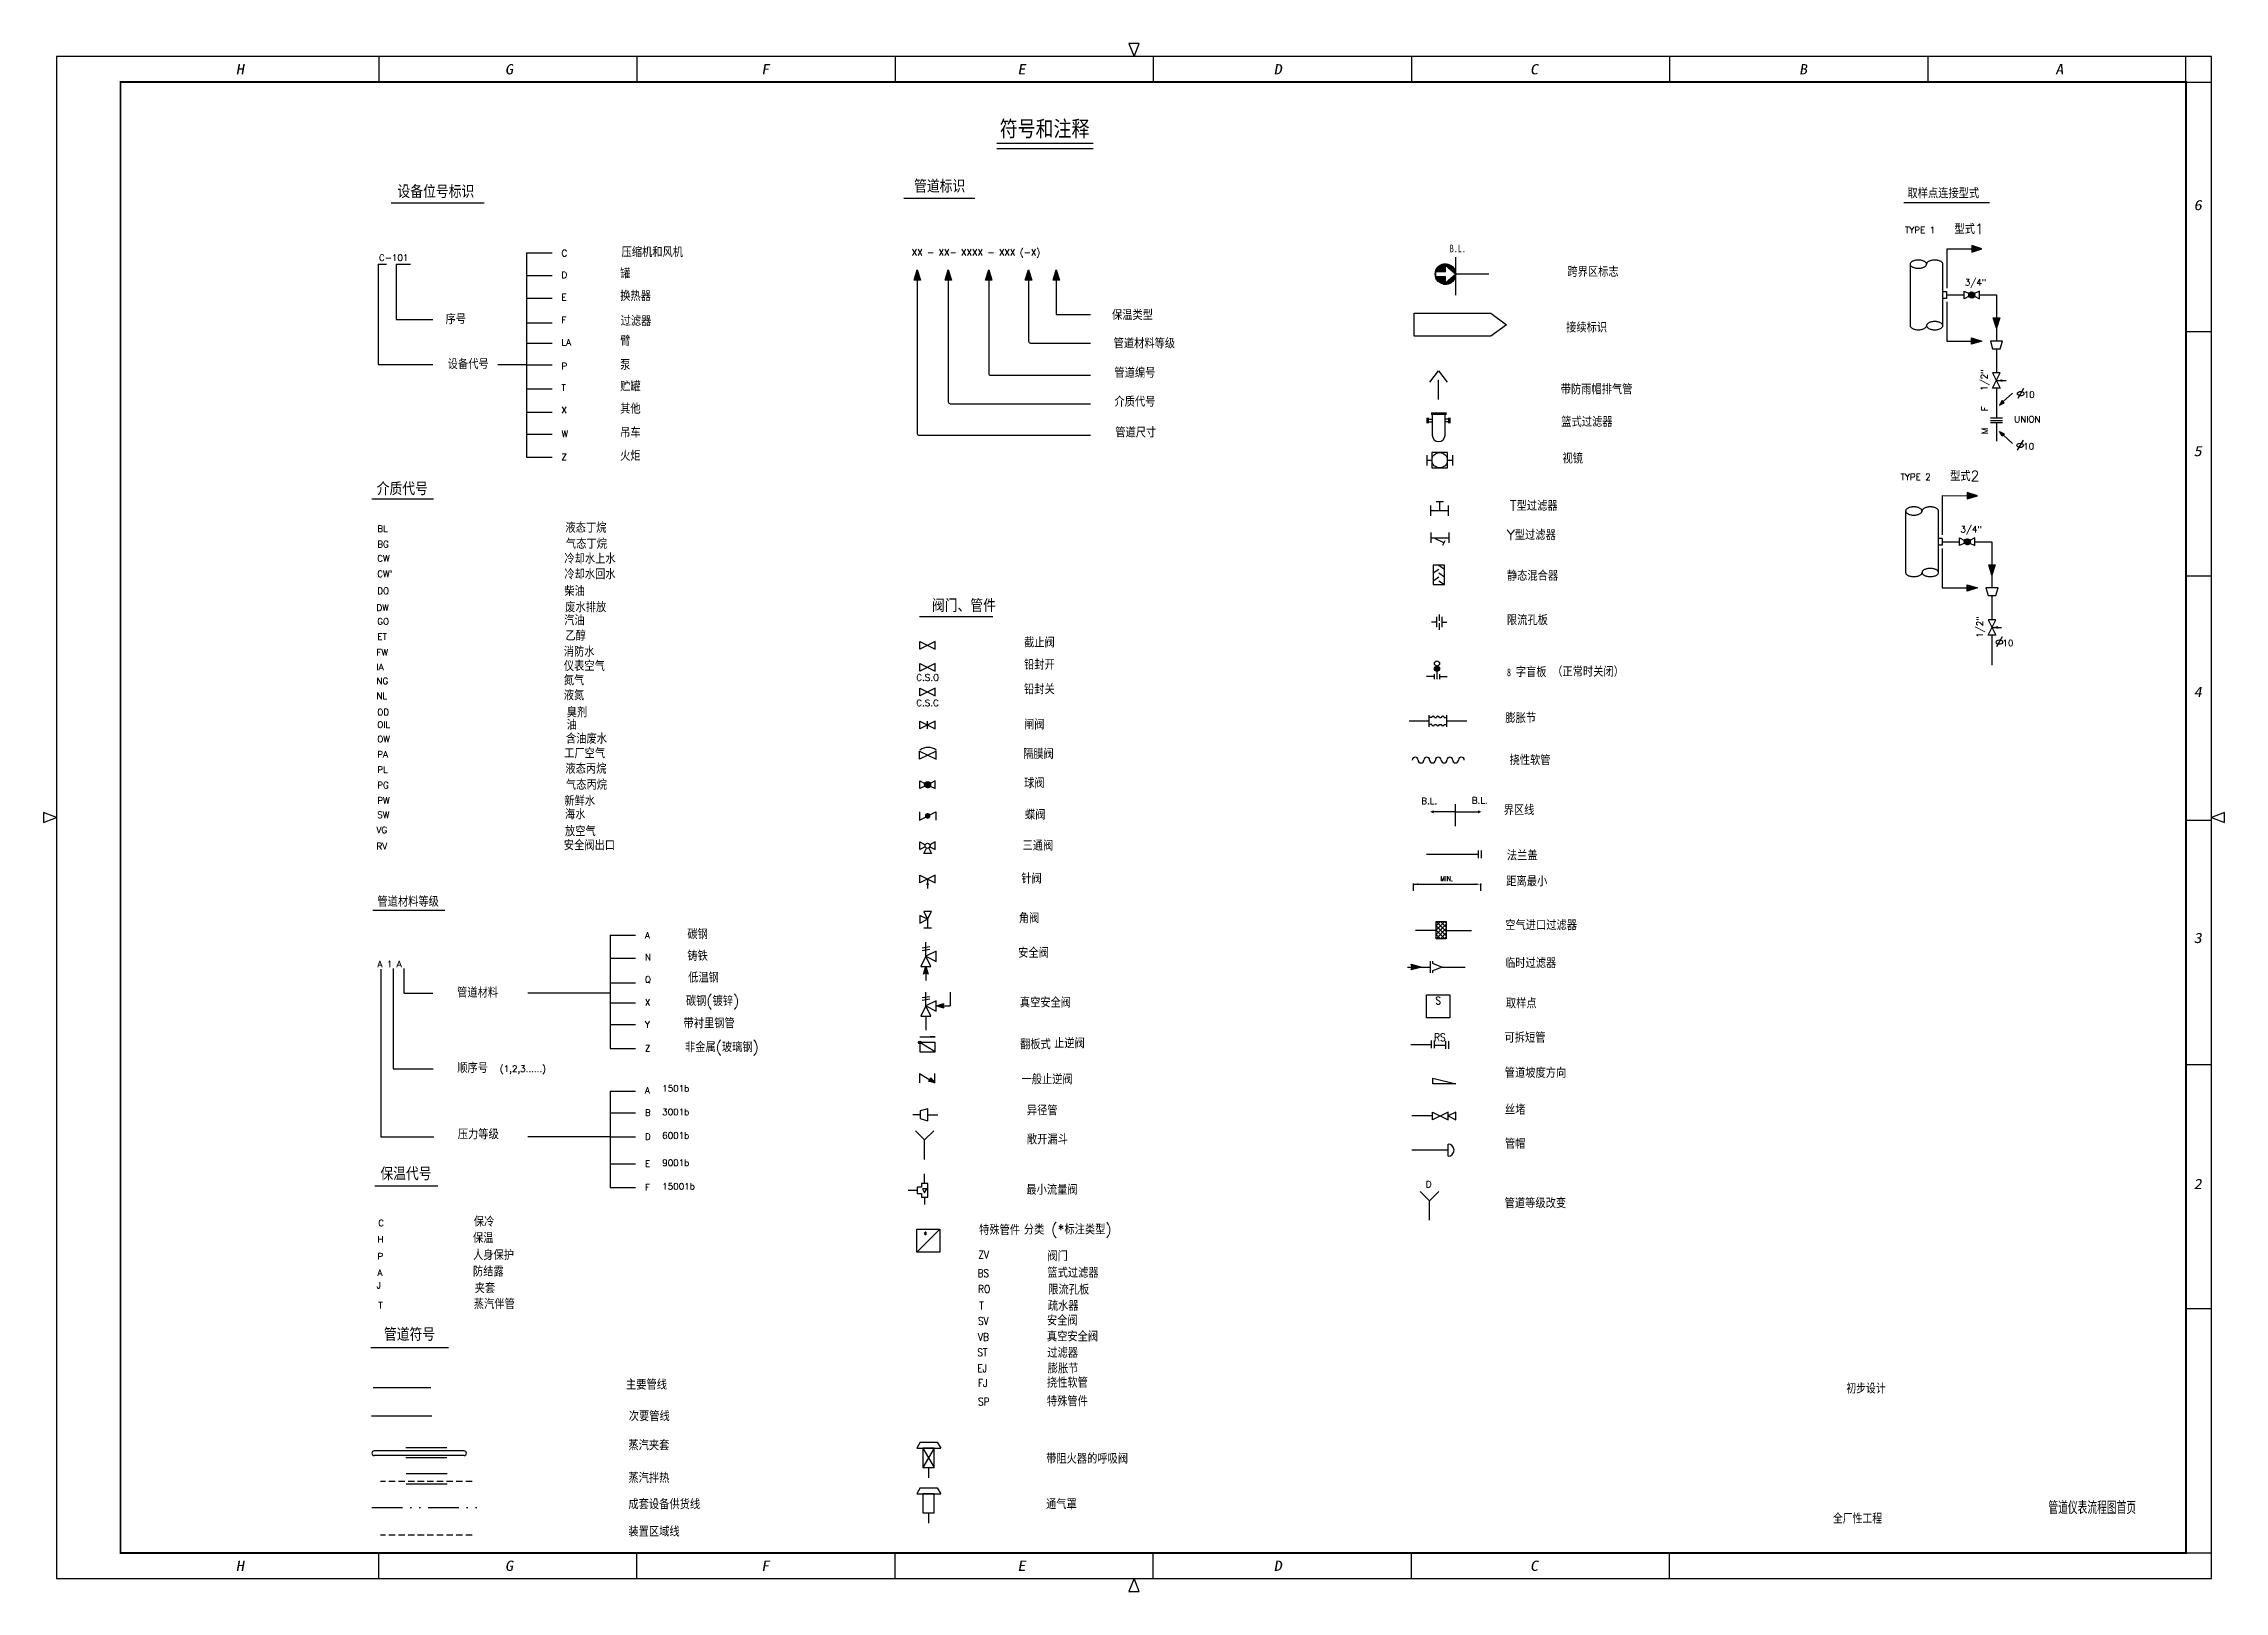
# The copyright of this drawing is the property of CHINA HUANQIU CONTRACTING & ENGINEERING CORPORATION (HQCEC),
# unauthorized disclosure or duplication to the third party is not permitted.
# Model space of a CAD drawing. Extents: x -5 to 846, y -5 to 599.
import ezdxf
from ezdxf.enums import TextEntityAlignment as Align

# ---------------------------------------------------------------- set-up
doc = ezdxf.new("R2010")
doc.units = 0
doc.header["$LTSCALE"] = 10
doc.header["$MEASUREMENT"] = 0
for name, pattern in [('ACAD_ISO04W100', [30.5, 24, -3, 0.5, -3]), ('ACAD_ISO12W100', [22, 12, -3, 0.5, -3, 0.5, -3]), ('DASHED2', [0.375, 0.25, -0.125]), ('PHANTOMX2', [5, 2.5, -0.5, 0.5, -0.5, 0.5, -0.5])]:
    doc.linetypes.add(name, pattern=pattern)
doc.layers.get('0').update_dxf_attribs({"linetype": 'CONTINUOUS'})
for name, color, linetype in [('1', 7, 'CONTINUOUS'), ('7', 7, 'CONTINUOUS'), ('ASSIST', 2, 'CONTINUOUS'), ('BORDER8002$0$L100_9', 1, 'CONTINUOUS'), ('FREE-TEXT', 4, 'CONTINUOUS'), ('GENERAL', 7, 'CONTINUOUS'), ('GRA', 7, 'CONTINUOUS'), ('HZTEXT', 7, 'CONTINUOUS'), ('INS', 2, 'CONTINUOUS'), ('L1', 1, 'CONTINUOUS'), ('PID', 4, 'CONTINUOUS'), ('PIPING', 3, 'CONTINUOUS'), ('TEXT', 8, 'CONTINUOUS')]:
    doc.layers.add(name, color=color, linetype=linetype)
doc.styles.add('BORDER8002$0$STANDARD', font='txt')
doc.styles.add('FS1', font='ROMANS.SHX')
doc.styles.add('HZ', font='romans', dxfattribs={"width": 0.8, "bigfont": 'hztxt'})
doc.styles.add('HZBF24', font='txt.shx', dxfattribs={"bigfont": 'BF24.shx'})
doc.styles.add('ROMANS', font='ROMANS')

msp = doc.modelspace()

# ---------------------------------------------------------------- texts
at = {"color": 7, "style": 'FS1', "width": 0.85}
msp.add_attdef('S', text='S-', height=3, dxfattribs=at).set_placement((539.19, 225.58), align=Align.MIDDLE)
at = {"color": 7, "style": 'FS1', "width": 0.85, "flags": 8}
msp.add_attdef('*', text='ZM', height=2.5, dxfattribs=at).set_placement((339.13, 134.15), align=Align.MIDDLE_CENTER)
at = {"layer": 'BORDER8002$0$L100_9', "color": 1, "linetype": 'Continuous', "style": 'BORDER8002$0$STANDARD', "oblique": 10.00002, "width": 1.2}
for s, p, p2 in [('H', (70, 587), (73.2, 587)), ('G', (175, 587), (178.2, 587)), ('F', (275, 587), (278.2, 587)), ('E', (375, 587), (378.2, 587)), ('D', (475, 587), (478.2, 587)), ('C', (575, 587), (578.2, 587)), ('B', (680, 587), (683.2, 587)), ('A', (780, 587), (783.2, 587)), ('6', (834, 534), (837.2, 534)), ('5', (834, 438), (837.2, 438)), ('4', (834, 344), (837.2, 344)), ('3', (834, 248), (837.2, 248)), ('2', (834, 152), (837.2, 152)), ('H', (70, 3), (73.2, 3)), ('G', (175, 3), (178.2, 3)), ('F', (275, 3), (278.2, 3)), ('E', (375, 3), (378.2, 3)), ('D', (475, 3), (478.2, 3)), ('C', (575, 3), (578.2, 3))]:
    msp.add_text(s, height=4, dxfattribs=at).set_placement(p, p2, align=Align.FIT)
at = {"layer": 'HZTEXT', "style": 'HZ'}
for s, height, p in [('符号和注释', 7, (368.11, 562.05)), ('管道标识', 5, (334.66, 540.82)), ('设备位号标识', 5, (133.07, 538.73)), ('取样点连接型式', 4, (722.31, 538.64)), ('型式1', 4, (740.67, 524.67)), ('压缩机和风机', 4, (220.51, 515.68)), ('罐', 4, (219.98, 507.27)), ('跨界区标志', 4, (589.63, 507.99)), ('换热器', 4, (219.98, 498.58)), ('序号', 4, (151.86, 489.51)), ('保温类型', 4, (411.91, 491.15)), ('臂', 4, (219.98, 480.98)), ('过滤器', 4, (220.17, 488.81)), ('接续标识', 4, (589.12, 486.26)), ('管道材料等级', 4, (412.55, 480.04)), ('设备代号', 4, (152.7, 471.98)), ('泵', 4, (219.98, 471.67)), ('管道编号', 4, (412.86, 468.58)), ('贮罐', 4, (219.98, 463.25)), ('介质代号', 4, (412.86, 457.3)), ('带防雨帽排气管', 4, (587.01, 462.14)), ('其他', 4, (219.98, 454.56)), ('篮式过滤器', 4, (587.24, 449.44)), ('吊车', 4, (219.98, 445.24)), ('管道尺寸', 4, (413.18, 445.3)), ('火炬', 4, (219.98, 436.18)), ('视镜', 4, (587.71, 435.14)), ('介质代号', 5, (124.97, 422.76)), ('型式2', 4, (738.96, 428.27)), ('T型过滤器', 4, (567.08, 416.67)), ('液态丁烷', 4, (198.62, 408.12)), ('Y型过滤器', 4, (566.01, 405.28)), ('冷却水上水', 4, (198.21, 396.02)), ('气态丁烷', 4, (198.84, 401.85)), ('冷却水回水', 4, (198.21, 389.99)), ('静态混合器', 4, (566.01, 389.38)), ('柴油', 4, (198.21, 383.37)), ('汽油', 4, (198.13, 371.99)), ('废水排放', 4, (198.55, 377.1)), ('阀门、管件', 5, (341.63, 377.17)), ('限流孔板', 4, (566.01, 372.08)), ('乙醇', 4, (198.62, 365.99)), ('截止阀', 4, (377.59, 363.32)), ('仪表空气', 4, (198.01, 354.15)), ('消防水', 4, (197.97, 359.74)), ('铅封开', 4, (377.59, 354.67)), ('氮气', 4, (197.97, 348.56)), ('铅封关', 4, (377.59, 345.1)), ('字盲板', 4, (569.48, 351.82)), ('（正常时关闭）', 4, (583.69, 351.95)), ('液氮', 4, (197.97, 342.73)), ('臭剂', 4, (199.12, 336.08)), ('油', 4, (199.12, 331.18)), ('闸阀', 4, (377.56, 331.31)), ('膨胀节', 4, (565.41, 333.83)), ('工厂空气', 4, (198.13, 320.08)), ('含油废水', 4, (198.84, 325.78)), ('隔膜阀', 4, (377.2, 319.84)), ('液态丙烷', 4, (198.62, 314.08)), ('挠性软管', 4, (567.04, 317.43)), ('气态丙烷', 4, (198.84, 307.81)), ('球阀', 4, (377.6, 308.43)), ('新鲜水', 4, (198.21, 301.54)), ('海水', 4, (198.42, 296.27)), ('蝶阀', 4, (377.96, 296.12)), ('界区线', 4, (564.75, 297.93)), ('放空气', 4, (198.44, 289.66)), ('安全阀出口', 4, (198.01, 284.21)), ('三通阀', 4, (376.99, 284.08)), ('法兰盖', 4, (566.01, 280.23)), ('针阀', 4, (376.53, 271.21)), ('距离最小', 4, (565.76, 270.14)), ('管道材料等级', 4, (125.25, 262.2)), ('角阀', 4, (375.56, 255.74)), ('空气进口过滤器', 4, (565.39, 253.02)), ('碳钢', 4, (246.21, 249.51)), ('铸铁', 4, (246.21, 241.02)), ('安全阀', 4, (375.3, 242.22)), ('临时过滤器', 4, (565.29, 238.23)), ('管道材料', 4, (156.36, 226.73)), ('低温钢', 4, (246.51, 232.56)), ('碳钢(镀锌)', 4, (245.65, 223.43)), ('真空安全阀', 4, (375.94, 222.83)), ('取样点', 4, (565.62, 222.52)), ('带衬里钢管', 4, (244.69, 214.74)), ('可拆短管', 4, (565.07, 209.14)), ('非金属(玻璃钢)', 4, (245.28, 205.42)), ('翻板式', 4, (376.03, 206.54)), ('止逆阀', 4, (389.3, 206.93)), ('顺序号', 4, (156.4, 197.3)), ('一般止逆阀', 4, (376.58, 192.86)), ('管道坡度方向', 4, (565.19, 195.41)), ('异径管', 4, (378.69, 180.71)), ('丝堵', 4, (565.23, 181.04)), ('压力等级', 4, (156.62, 171.42)), ('敞开漏斗', 4, (378.69, 169.43)), ('管帽', 4, (565.23, 167.71)), ('保温代号', 5, (126.39, 155.43)), ('最小流量阀', 4, (378.49, 149.77)), ('管道等级改变', 4, (565.13, 144.54)), ('保冷', 4, (162.87, 137.32)), ('特殊管件', 4, (360.04, 134.07)), ('分类', 4, (377.49, 134.23)), ('(*标注类型)', 4, (388.19, 134.27)), ('保温', 4, (162.55, 130.95)), ('人身保护', 4, (162.55, 124.28)), ('阀门', 4, (386.67, 123.86)), ('防结露', 4, (162.55, 117.88)), ('篮式过滤器', 4, (386.7, 117.38)), ('夹套', 4, (163.2, 111.37)), ('限流孔板', 4, (387.04, 110.82)), ('蒸汽伴管', 4, (162.87, 105.18)), ('安全阀', 4, (386.51, 98.75)), ('疏水器', 4, (386.85, 104.48)), ('管道符号', 5, (127.79, 92.75)), ('真空安全阀', 4, (386.51, 92.5)), ('过滤器', 4, (386.67, 86.17)), ('主要管线', 4, (222.25, 73.71)), ('挠性软管', 4, (386.51, 74.49)), ('膨胀节', 4, (386.85, 80.03)), ('特殊管件', 4, (386.51, 67.22)), ('次要管线', 4, (223.35, 61.42)), ('蒸汽夹套', 4, (223.2, 50.06)), ('带阻火器的呼吸阀', 4, (386.19, 44.84)), ('蒸汽拌热', 4, (223.2, 37.32)), ('成套设备供货线', 4, (223.2, 27.05)), ('通气罩', 4, (386.19, 27.08)), ('装置区域线', 4, (223.2, 16.38))]:
    msp.add_text(s, height=height, dxfattribs=at).set_placement(p)
at = {"layer": 'TEXT', "style": 'ROMANS'}
for s, p in [('XX - XX- XXXX - XXX (-X)', (333.75, 516.29)), ('TYPE 1', (721.36, 525)), ('C-101', (125.87, 514.21)), ('C', (197.08, 515.98)), ('D', (197.08, 507.49)), ('3/4"', (744.73, 504.58)), ('E', (197.08, 498.8)), ('F', (197.08, 489.9)), ('LA', (197.08, 481.2)), ('P', (197.08, 471.89)), ('T', (197.08, 463.47)), ('10', (767.7, 460.79)), ('X', (197.08, 454.78)), ('UNION', (763.99, 451.16)), ('W', (197.08, 445.46)), ('10', (767.48, 440.6)), ('Z', (197.08, 436.4)), ('TYPE 2', (719.6, 428.67)), ('BL', (125.21, 408.42)), ('3/4"', (742.97, 408.25)), ('BG', (125.21, 402.42)), ('CW', (125.21, 396.86)), ("CW'", (125.21, 390.83)), ('DO', (125.21, 384.21)), ('DW', (124.89, 377.63)), ('GO', (125.21, 372.29)), ('ET', (125.21, 366.29)), ('10', (759.38, 363.85)), ('FW', (124.89, 360.23)), ('IA', (124.89, 354.5)), ('NG', (124.89, 349.05)), ('C.S.O', (335.55, 350.39)), ('NL', (124.89, 343.22)), ('C.S.C', (335.55, 340.46)), ('OD', (125.21, 336.88)), ('OIL', (125.21, 331.98)), ('OW', (125.21, 326.35)), ('PA', (125.21, 320.38)), ('PL', (125.21, 314.38)), ('PG', (125.21, 308.38)), ('SW', (125.21, 296.79)), ('PW', (125.21, 302.38)), ('B.L.', (532.61, 302.2)), ('B.L.', (552.31, 302.41)), ('VG', (124.89, 290.9)), ('RV', (124.89, 284.56)), ('A', (229.66, 249.73)), ('A 1 A', (125.29, 238.57)), ('N', (229.66, 241.24)), ('Q', (229.66, 232.55)), ('X', (229.66, 223.65)), ('Y', (229.66, 214.96)), ('Z', (229.66, 205.64)), ('(1,2,3......)', (173.04, 197.69)), ('A', (229.66, 189.23)), ('1501b', (236.4, 190.03)), ('B', (229.66, 180.53)), ('3001b', (236.4, 180.84)), ('D', (229.66, 171.22)), ('6001b', (236.4, 171.65)), ('E', (229.66, 160.7)), ('9001b', (236.4, 161.01)), ('F', (229.66, 151.38)), ('15001b', (236.4, 151.82)), ('D', (534.37, 152.62)), ('C', (125.58, 137.51)), ('H', (125.25, 131.13)), ('A', (125.25, 118.08)), ('P', (125.25, 124.48)), ('J', (124.93, 113.19)), ('T', (125.58, 105.36))]:
    msp.add_text(s, height=2.5, dxfattribs=at).set_placement(p)
at = {"layer": 'TEXT'}
for s, width, p in [('B.L.', 0.7, (543.72, 517.56)), ('8', 0.8, (566.01, 352.16))]:
    msp.add_text(s, height=3, dxfattribs=dict(at, width=width)).set_placement(p)
at = {"layer": 'TEXT', "style": 'ROMANS'}
for s, p in [('1/2"', (753.51, 463.47)), ('F', (753.75, 455.59)), ('M', (753.75, 446.56)), ('1/2"', (751.75, 367.14))]:
    msp.add_text(s, height=2.5, rotation=90, dxfattribs=at).set_placement(p)
at = {"layer": 'TEXT'}
for s, height, style, width, p in [('MIN.', 2, 'ROMANS', 0.8, (540.03, 272.15)), ('ZV ', 3, 'FS1', 0.85, (359.79, 124.93)), ('BS ', 3, 'FS1', 0.85, (359.45, 117.67)), ('RO', 3, 'FS1', 0.85, (359.69, 111.48)), ('T', 3, 'FS1', 0.85, (360.15, 105.03)), ('VB', 3, 'FS1', 0.85, (359.61, 92.8)), ('SV', 3, 'FS1', 0.85, (359.61, 99.04)), ('ST', 3, 'FS1', 0.85, (359.33, 86.83)), ('EJ', 3, 'FS1', 0.85, (359.33, 80.57)), ('FJ', 3, 'FS1', 0.85, (359.61, 74.78)), ('初步设计', 4, 'HZBF24', 0.8, (698.47, 72.21)), ('SP', 3, 'FS1', 0.85, (359.61, 67.52)), ('全厂性工程', 4, 'HZBF24', 0.8, (693.25, 21.45)), ('管道仪表流程图首页', 5, 'HZBF24', 0.8, (777.34, 25.14))]:
    msp.add_text(s, height=height, dxfattribs=dict(at, style=style, width=width)).set_placement(p)
at = {"layer": 'TEXT', "style": 'FS1', "width": 0.85}
msp.add_text('RS', height=3, dxfattribs=at).set_placement((539.83, 209.71), align=Align.CENTER)

# ---------------------------------------------------------------- blocks, each defined once
blk = doc.blocks.new('*X11')
at = {"color": 0}
for p, q in [((42.13, 403.98), (42.16, 404)), ((42.13, 403.99), (42.14, 404)), ((42.14, 403.94), (42.21, 404)), ((42.14, 403.95), (42.19, 404)), ((42.14, 403.96), (42.17, 404)), ((42.15, 403.91), (42.24, 404)), ((42.15, 403.92), (42.23, 404)), ((42.16, 403.87), (42.3, 404)), ((42.16, 403.88), (42.28, 404)), ((42.16, 403.89), (42.26, 404)), ((42.17, 403.84), (42.33, 404)), ((42.17, 403.85), (42.31, 404)), ((42.18, 403.8), (42.39, 404)), ((42.18, 403.81), (42.37, 404)), ((42.18, 403.83), (42.35, 404)), ((42.19, 403.77), (42.42, 404)), ((42.19, 403.79), (42.4, 404)), ((42.2, 403.75), (42.46, 404)), ((42.2, 403.76), (42.44, 404)), ((42.21, 403.72), (42.49, 404)), ((42.21, 403.73), (42.47, 404)), ((42.22, 403.68), (42.54, 404)), ((42.22, 403.69), (42.53, 404)), ((42.22, 403.71), (42.51, 404)), ((42.23, 403.65), (42.58, 404)), ((42.23, 403.67), (42.56, 404)), ((42.24, 403.63), (42.62, 404)), ((42.24, 403.64), (42.6, 404)), ((42.25, 403.6), (42.65, 404)), ((42.25, 403.61), (42.63, 404)), ((42.26, 403.58), (42.69, 404)), ((42.26, 403.59), (42.67, 404)), ((42.27, 403.55), (42.72, 404)), ((42.27, 403.56), (42.7, 404)), ((42.28, 403.53), (42.76, 404)), ((42.28, 403.54), (42.74, 404)), ((42.29, 403.5), (42.79, 404)), ((42.29, 403.51), (42.77, 404)), ((42.3, 403.47), (42.83, 404)), ((42.3, 403.49), (42.81, 404)), ((42.31, 403.45), (42.86, 404)), ((42.31, 403.46), (42.85, 404)), ((42.32, 403.42), (42.9, 404)), ((42.32, 403.44), (42.88, 404)), ((42.33, 403.4), (42.93, 404)), ((42.33, 403.41), (42.92, 404)), ((42.34, 403.38), (42.97, 404)), ((42.34, 403.39), (42.95, 404)), ((42.35, 403.36), (42.99, 404)), ((42.36, 403.34), (43.02, 404)), ((42.36, 403.35), (43, 404)), ((42.37, 403.31), (43.06, 404)), ((42.37, 403.33), (43.04, 404)), ((42.38, 403.29), (43.09, 404)), ((42.38, 403.3), (43.08, 404)), ((42.39, 403.27), (43.13, 404)), ((42.39, 403.28), (43.11, 404)), ((42.4, 403.25), (43.15, 404)), ((42.41, 403.23), (43.18, 404)), ((42.41, 403.24), (43.16, 404)), ((42.42, 403.21), (43.22, 404)), ((42.42, 403.22), (43.2, 404)), ((42.43, 403.2), (43.23, 404)), ((42.44, 403.17), (43.27, 404)), ((42.44, 403.18), (43.25, 404)), ((42.45, 403.15), (43.3, 404)), ((42.45, 403.16), (43.29, 404)), ((42.46, 403.14), (43.32, 404)), ((42.47, 403.11), (43.36, 404)), ((42.47, 403.13), (43.34, 404)), ((42.48, 403.09), (43.39, 404)), ((42.48, 403.1), (43.38, 404)), ((42.49, 403.08), (43.41, 404)), ((42.5, 403.06), (43.45, 404)), ((42.5, 403.07), (43.43, 404)), ((42.51, 403.05), (43.46, 404)), ((42.52, 403.02), (43.5, 404)), ((42.52, 403.03), (43.48, 404)), ((42.53, 403.01), (43.52, 404)), ((42.54, 402.99), (43.55, 404)), ((42.54, 403), (43.53, 404)), ((42.55, 402.97), (43.59, 404)), ((42.55, 402.98), (43.57, 404)), ((42.56, 402.96), (43.61, 404)), ((42.57, 402.93), (43.64, 404)), ((42.57, 402.95), (43.62, 404)), ((42.58, 402.92), (43.66, 404)), ((42.59, 402.9), (43.69, 404)), ((42.59, 402.91), (43.68, 404)), ((42.6, 402.89), (43.71, 404)), ((42.61, 402.88), (43.73, 404)), ((42.62, 402.86), (43.76, 404)), ((42.62, 402.87), (43.75, 404)), ((42.63, 402.85), (43.78, 404)), ((42.64, 402.83), (43.82, 404)), ((42.64, 402.84), (43.8, 404)), ((42.65, 402.81), (43.84, 404)), ((42.66, 402.79), (43.87, 404)), ((42.66, 402.8), (43.85, 404)), ((42.67, 402.78), (43.89, 404)), ((42.68, 402.77), (43.91, 404)), ((42.69, 402.75), (43.94, 404)), ((42.69, 402.76), (43.92, 404)), ((42.7, 402.74), (43.96, 404)), ((42.71, 402.72), (43.99, 404)), ((42.71, 402.73), (43.98, 404)), ((42.72, 402.71), (44.01, 404)), ((42.73, 402.7), (44.03, 404)), ((42.74, 402.68), (44.06, 404)), ((42.74, 402.69), (44.05, 404)), ((42.75, 402.67), (44.08, 404)), ((42.76, 402.66), (44.1, 404)), ((42.77, 402.64), (44.14, 404)), ((42.77, 402.65), (44.12, 404)), ((42.78, 402.63), (44.15, 404)), ((42.79, 402.62), (44.17, 404)), ((42.8, 402.6), (44.21, 404)), ((42.8, 402.61), (44.19, 404)), ((42.81, 402.59), (44.22, 404)), ((42.82, 402.58), (44.24, 404)), ((42.83, 402.56), (44.28, 404)), ((42.83, 402.57), (44.26, 404)), ((42.84, 402.55), (44.29, 404)), ((42.85, 402.54), (44.31, 404)), ((42.86, 402.52), (44.35, 404)), ((42.86, 402.53), (44.33, 404)), ((42.87, 402.51), (44.37, 404)), ((42.88, 402.5), (44.38, 404)), ((42.89, 402.49), (44.4, 404)), ((42.9, 402.47), (44.44, 404)), ((42.9, 402.48), (44.42, 404)), ((42.91, 402.46), (44.45, 404)), ((42.92, 402.45), (44.47, 404)), ((42.93, 402.44), (44.49, 404)), ((42.94, 402.42), (44.52, 404)), ((42.94, 402.43), (44.51, 404)), ((42.95, 402.41), (44.54, 404)), ((42.96, 402.4), (44.56, 404)), ((42.97, 402.39), (44.58, 404)), ((42.98, 402.37), (44.61, 404)), ((42.98, 402.38), (44.6, 404)), ((42.99, 402.36), (44.63, 404)), ((43, 402.35), (44.65, 404)), ((43.01, 402.34), (44.67, 404)), ((43.02, 402.33), (44.68, 404)), ((43.03, 402.32), (44.72, 404)), ((43.03, 402.32), (44.7, 404)), ((43.04, 402.31), (44.74, 404)), ((43.05, 402.3), (44.75, 404)), ((43.06, 402.29), (44.77, 404)), ((43.07, 402.28), (44.79, 404)), ((43.08, 402.27), (44.81, 404)), ((43.09, 402.25), (44.84, 404)), ((43.09, 402.26), (44.83, 404)), ((43.1, 402.24), (44.86, 404)), ((43.11, 402.23), (44.88, 404)), ((43.12, 402.22), (44.9, 404)), ((43.13, 402.22), (44.91, 404)), ((43.14, 402.21), (44.93, 404)), ((43.15, 402.19), (44.97, 404)), ((43.15, 402.2), (44.95, 404)), ((43.16, 402.18), (44.98, 404)), ((43.17, 402.17), (45, 404)), ((43.18, 402.16), (45.02, 404)), ((43.19, 402.15), (45.04, 404)), ((43.2, 402.14), (45.05, 404)), ((43.21, 402.14), (45.07, 404)), ((43.22, 402.13), (45.09, 404)), ((43.23, 402.12), (45.11, 404)), ((43.24, 402.1), (45.14, 404)), ((43.24, 402.11), (45.13, 404)), ((43.25, 402.09), (45.16, 404)), ((43.26, 402.08), (45.18, 404)), ((43.27, 402.08), (45.2, 404)), ((43.28, 402.07), (45.21, 404)), ((43.29, 402.06), (45.23, 404)), ((43.3, 402.05), (45.25, 404)), ((43.31, 402.04), (45.27, 404)), ((43.32, 402.03), (45.28, 404)), ((43.33, 402.02), (45.3, 404)), ((43.34, 402.02), (45.32, 404)), ((43.35, 402), (45.36, 404)), ((43.35, 402.01), (45.34, 404)), ((43.36, 401.99), (45.37, 404)), ((43.37, 401.98), (45.39, 404)), ((43.38, 401.97), (45.41, 404)), ((43.39, 401.97), (45.43, 404)), ((43.4, 401.96), (45.44, 404)), ((43.41, 401.95), (45.46, 404)), ((43.42, 401.94), (45.48, 404)), ((43.43, 401.93), (45.5, 404)), ((43.44, 401.93), (45.51, 404)), ((43.45, 401.92), (45.53, 404)), ((43.46, 401.91), (45.55, 404)), ((43.47, 401.9), (45.57, 404)), ((43.48, 401.89), (45.59, 404)), ((43.49, 401.89), (45.6, 404)), ((43.5, 401.88), (45.62, 404)), ((43.51, 401.87), (45.64, 404)), ((43.52, 401.86), (45.66, 404)), ((43.53, 401.85), (45.67, 404)), ((43.54, 401.85), (45.69, 404)), ((43.55, 401.84), (45.71, 404)), ((43.56, 401.83), (45.73, 404)), ((43.57, 401.82), (45.74, 404)), ((43.58, 401.82), (45.76, 404)), ((43.59, 401.81), (45.78, 404)), ((43.6, 401.8), (45.8, 404)), ((43.61, 401.79), (45.82, 404)), ((43.62, 401.79), (45.83, 404)), ((43.63, 401.78), (45.85, 404)), ((43.64, 401.77), (45.87, 404)), ((43.65, 401.76), (45.89, 404)), ((43.66, 401.76), (45.9, 404)), ((43.67, 401.75), (45.92, 404)), ((43.68, 401.74), (45.94, 404)), ((43.69, 401.73), (45.96, 404)), ((43.7, 401.73), (45.97, 404)), ((43.71, 401.72), (45.99, 404)), ((43.72, 401.71), (46, 403.99)), ((43.73, 401.7), (46, 403.97)), ((43.74, 401.7), (46, 403.96)), ((43.75, 401.69), (46, 403.94)), ((43.76, 401.68), (46, 403.92)), ((43.77, 401.68), (46, 403.9)), ((43.78, 401.67), (46, 403.88)), ((43.8, 401.66), (46, 403.87)), ((43.81, 401.66), (46, 403.85)), ((43.82, 401.65), (46, 403.83)), ((43.83, 401.64), (46, 403.81)), ((43.84, 401.63), (46, 403.8)), ((43.85, 401.63), (46, 403.78)), ((43.86, 401.62), (46, 403.76)), ((43.87, 401.61), (46, 403.74)), ((43.88, 401.61), (46, 403.73)), ((43.89, 401.6), (46, 403.71)), ((43.9, 401.59), (46, 403.69)), ((43.91, 401.59), (46, 403.67)), ((43.93, 401.58), (46, 403.65)), ((43.94, 401.57), (46, 403.64)), ((43.95, 401.57), (46, 403.62)), ((43.96, 401.56), (46, 403.6)), ((43.97, 401.55), (46, 403.58)), ((43.98, 401.55), (46, 403.57)), ((43.99, 401.54), (46, 403.55)), ((44, 401.53), (46, 403.53)), ((44.01, 401.53), (46, 403.51)), ((44.03, 401.52), (46, 403.5)), ((44.04, 401.51), (46, 403.48)), ((44.05, 401.51), (46, 403.46)), ((44.06, 401.5), (46, 403.44)), ((44.07, 401.5), (46, 403.42)), ((44.08, 401.49), (46, 403.41)), ((44.09, 401.48), (46, 403.39)), ((44.11, 401.48), (46, 403.37)), ((44.12, 401.47), (46, 403.35)), ((44.13, 401.46), (46, 403.34)), ((44.14, 401.46), (46, 403.32)), ((44.15, 401.45), (46, 403.3)), ((44.16, 401.45), (46, 403.28)), ((44.17, 401.44), (46, 403.27)), ((44.19, 401.43), (46, 403.25)), ((44.2, 401.43), (46, 403.23)), ((44.21, 401.42), (46, 403.21)), ((44.22, 401.42), (46, 403.19)), ((44.23, 401.41), (46, 403.18)), ((44.25, 401.41), (46, 403.16)), ((44.26, 401.4), (46, 403.14)), ((44.27, 401.39), (46, 403.12)), ((44.28, 401.39), (46, 403.11)), ((44.29, 401.38), (46, 403.09)), ((44.31, 401.38), (46, 403.07)), ((44.32, 401.37), (46, 403.05)), ((44.33, 401.37), (46, 403.04)), ((44.34, 401.36), (46, 403.02)), ((44.35, 401.35), (46, 403)), ((44.37, 401.35), (46, 402.98)), ((44.38, 401.34), (46, 402.97)), ((44.39, 401.34), (46, 402.95)), ((44.4, 401.33), (46, 402.93)), ((44.42, 401.33), (46, 402.91)), ((44.43, 401.32), (46, 402.89)), ((44.44, 401.32), (46, 402.88)), ((44.45, 401.31), (46, 402.86)), ((44.46, 401.31), (46, 402.84)), ((44.48, 401.3), (46, 402.82)), ((44.49, 401.3), (46, 402.81)), ((44.5, 401.29), (46, 402.79)), ((44.52, 401.29), (46, 402.77)), ((44.53, 401.28), (46, 402.75)), ((44.54, 401.28), (46, 402.74)), ((44.55, 401.27), (46, 402.72)), ((44.57, 401.27), (46, 402.7)), ((44.58, 401.26), (46, 402.68)), ((44.59, 401.26), (46, 402.66)), ((44.6, 401.25), (46, 402.65)), ((44.62, 401.25), (46, 402.63)), ((44.63, 401.24), (46, 402.61)), ((44.64, 401.24), (46, 402.59)), ((44.66, 401.23), (46, 402.58)), ((44.67, 401.23), (46, 402.56)), ((44.68, 401.22), (46, 402.54)), ((44.7, 401.22), (46, 402.52)), ((44.71, 401.21), (46, 402.51)), ((44.72, 401.21), (46, 402.49)), ((44.74, 401.21), (46, 402.47)), ((44.75, 401.2), (46, 402.45)), ((44.76, 401.2), (46, 402.43)), ((44.78, 401.19), (46, 402.42)), ((44.79, 401.19), (46, 402.4)), ((44.8, 401.18), (46, 402.38)), ((44.82, 401.18), (46, 402.36)), ((44.83, 401.18), (46, 402.35)), ((44.84, 401.17), (46, 402.33)), ((44.86, 401.17), (46, 402.31)), ((44.87, 401.16), (46, 402.29)), ((44.88, 401.16), (46, 402.28)), ((44.9, 401.16), (46, 402.26)), ((44.91, 401.15), (46, 402.24)), ((44.92, 401.15), (46, 402.22)), ((44.94, 401.14), (46, 402.21)), ((44.95, 401.14), (46, 402.19)), ((44.97, 401.14), (46, 402.17)), ((44.98, 401.13), (46, 402.15)), ((44.99, 401.13), (46, 402.13)), ((45.01, 401.12), (46, 402.12)), ((45.02, 401.12), (46, 402.1)), ((45.04, 401.12), (46, 402.08)), ((45.05, 401.11), (46, 402.06)), ((45.06, 401.11), (46, 402.05)), ((45.08, 401.11), (46, 402.03)), ((45.09, 401.1), (46, 402.01)), ((45.11, 401.1), (46, 401.99)), ((45.12, 401.1), (46, 401.98)), ((45.14, 401.09), (46, 401.96)), ((45.15, 401.09), (46, 401.94)), ((45.17, 401.09), (46, 401.92)), ((45.18, 401.08), (46, 401.9)), ((45.19, 401.08), (46, 401.89)), ((45.21, 401.08), (46, 401.87)), ((45.22, 401.08), (46, 401.85)), ((45.24, 401.07), (46, 401.83)), ((45.25, 401.07), (46, 401.82)), ((45.27, 401.07), (46, 401.8)), ((45.28, 401.06), (46, 401.78)), ((45.3, 401.06), (46, 401.76)), ((45.31, 401.06), (46, 401.75)), ((45.33, 401.06), (46, 401.73)), ((45.34, 401.05), (46, 401.71)), ((45.36, 401.05), (46, 401.69)), ((45.37, 401.05), (46, 401.67)), ((45.39, 401.05), (46, 401.66)), ((45.41, 401.04), (46, 401.64)), ((45.42, 401.04), (46, 401.62)), ((45.44, 401.04), (46, 401.6)), ((45.45, 401.04), (46, 401.59)), ((45.47, 401.04), (46, 401.57)), ((45.48, 401.03), (46, 401.55)), ((45.5, 401.03), (46, 401.53)), ((45.51, 401.03), (46, 401.52)), ((45.53, 401.03), (46.02, 401.51)), ((45.55, 401.03), (46.16, 401.64)), ((45.56, 401.02), (46.3, 401.76)), ((45.58, 401.02), (46.44, 401.89)), ((45.59, 401.02), (46.58, 402.01)), ((45.61, 401.02), (46.72, 402.13)), ((45.63, 401.02), (46.87, 402.26)), ((45.64, 401.02), (47.01, 402.38)), ((45.66, 401.01), (47.15, 402.5)), ((45.67, 401.01), (47.29, 402.63)), ((45.69, 401.01), (47.43, 402.75)), ((45.71, 401.01), (47.57, 402.88)), ((45.72, 401.01), (47.71, 403)), ((45.74, 401.01), (47.86, 403.12)), ((45.76, 401.01), (48, 403.25)), ((45.77, 401.01), (48.14, 403.37)), ((45.79, 401.01), (48.28, 403.49)), ((45.81, 401), (48.42, 403.62)), ((45.82, 401), (48.56, 403.74)), ((45.84, 401), (48.7, 403.87)), ((45.86, 401), (48.84, 403.99)), ((45.88, 401), (48.99, 404.11)), ((45.89, 401), (49.13, 404.24)), ((45.91, 401), (49.27, 404.36)), ((45.93, 401), (49.41, 404.48)), ((45.94, 401), (49.55, 404.61)), ((45.96, 401), (49.69, 404.73)), ((45.98, 401), (49.83, 404.86)), ((46, 401), (49.98, 404.98)), ((46.01, 401), (50, 404.99)), ((46.03, 401), (50, 404.97)), ((46.05, 401), (50, 404.95)), ((46.07, 401), (50, 404.93)), ((46.09, 401), (50, 404.91)), ((46.1, 401), (50, 404.9)), ((46.12, 401), (50, 404.88)), ((46.14, 401), (50, 404.86)), ((46.16, 401), (50, 404.84)), ((46.18, 401), (50, 404.82)), ((46.2, 401), (50, 404.8)), ((46.21, 401.01), (49.99, 404.79)), ((46.23, 401.01), (49.99, 404.77)), ((46.25, 401.01), (49.99, 404.75)), ((46.27, 401.01), (49.99, 404.73)), ((46.29, 401.01), (49.99, 404.71)), ((46.31, 401.01), (49.99, 404.69)), ((46.33, 401.01), (49.99, 404.67)), ((46.35, 401.02), (49.98, 404.65)), ((46.37, 401.02), (49.98, 404.63)), ((46.39, 401.02), (49.98, 404.61)), ((46.41, 401.02), (49.98, 404.59)), ((46.43, 401.02), (49.98, 404.57)), ((46.45, 401.02), (49.98, 404.55)), ((46.47, 401.03), (49.97, 404.53)), ((46.49, 401.03), (49.97, 404.51)), ((46.51, 401.03), (49.97, 404.49)), ((46.53, 401.03), (49.97, 404.47)), ((46.55, 401.04), (49.96, 404.45)), ((46.57, 401.04), (49.96, 404.43)), ((46.59, 401.04), (49.96, 404.41)), ((46.61, 401.05), (49.95, 404.39)), ((46.63, 401.05), (49.95, 404.37)), ((46.65, 401.05), (49.95, 404.35)), ((46.67, 401.06), (49.94, 404.33)), ((46.69, 401.06), (49.94, 404.31)), ((46.72, 401.06), (49.94, 404.28)), ((46.74, 401.07), (49.93, 404.26)), ((46.76, 401.07), (49.93, 404.24)), ((46.78, 401.08), (49.92, 404.22)), ((46.8, 401.08), (49.92, 404.2)), ((46.83, 401.09), (49.91, 404.17)), ((46.85, 401.09), (49.91, 404.15)), ((46.87, 401.1), (49.9, 404.13)), ((46.89, 401.1), (49.9, 404.11)), ((46.92, 401.11), (49.89, 404.08)), ((46.94, 401.11), (49.89, 404.06)), ((46.96, 401.12), (49.88, 404.04)), ((46.99, 401.12), (49.88, 404.01)), ((47.01, 401.13), (49.87, 403.99)), ((47.03, 401.14), (49.86, 403.97)), ((47.06, 401.14), (49.86, 403.94)), ((47.08, 401.15), (49.85, 403.92)), ((47.11, 401.16), (49.84, 403.89)), ((47.13, 401.16), (49.84, 403.87)), ((47.16, 401.17), (49.83, 403.84)), ((47.18, 401.18), (49.82, 403.82)), ((47.21, 401.19), (49.81, 403.79)), ((47.24, 401.2), (49.8, 403.76)), ((47.26, 401.2), (49.8, 403.74)), ((47.29, 401.21), (49.79, 403.71)), ((47.32, 401.22), (49.78, 403.68)), ((47.34, 401.23), (49.77, 403.66)), ((47.37, 401.24), (49.76, 403.63)), ((47.4, 401.25), (49.75, 403.6)), ((47.43, 401.26), (49.74, 403.57)), ((47.46, 401.27), (49.73, 403.54)), ((47.48, 401.29), (49.71, 403.52)), ((47.51, 401.3), (49.7, 403.49)), ((47.54, 401.31), (49.69, 403.46)), ((47.58, 401.32), (49.68, 403.42)), ((47.61, 401.34), (49.66, 403.39)), ((47.64, 401.35), (49.65, 403.36)), ((47.67, 401.37), (49.63, 403.33)), ((47.7, 401.38), (49.62, 403.3)), ((47.74, 401.4), (49.6, 403.26)), ((47.77, 401.41), (49.59, 403.23)), ((47.81, 401.43), (49.57, 403.19)), ((47.84, 401.45), (49.55, 403.16)), ((47.88, 401.47), (49.53, 403.12)), ((47.92, 401.49), (49.51, 403.08)), ((47.96, 401.51), (49.49, 403.04)), ((48, 401.54), (49.46, 403)), ((48.04, 401.56), (49.44, 402.96)), ((48.09, 401.59), (49.41, 402.91)), ((48.13, 401.62), (49.38, 402.87)), ((48.18, 401.65), (49.35, 402.82)), ((48.24, 401.68), (49.32, 402.76)), ((48.29, 401.72), (49.28, 402.71)), ((48.35, 401.77), (49.23, 402.65)), ((48.42, 401.82), (49.18, 402.58)), ((48.5, 401.88), (49.12, 402.5)), ((48.61, 401.97), (49.03, 402.39))]:
    blk.add_line(p, q, dxfattribs=at)
blk = doc.blocks.new('*X10')
at = {"color": 0}
for p, q in [((42.13, 406.01), (44.99, 408.87)), ((42.13, 406.03), (44.97, 408.87)), ((42.14, 406), (45.02, 408.88)), ((42.14, 406.05), (44.95, 408.86)), ((42.15, 406.08), (44.92, 408.85)), ((42.16, 406), (45.04, 408.88)), ((42.16, 406.1), (44.9, 408.84)), ((42.16, 406.13), (44.87, 408.84)), ((42.17, 406.15), (44.85, 408.83)), ((42.18, 406), (45.07, 408.89)), ((42.18, 406.18), (44.82, 408.82)), ((42.19, 406), (45.09, 408.89)), ((42.19, 406.2), (44.8, 408.81)), ((42.19, 406.23), (44.77, 408.81)), ((42.2, 406.26), (44.74, 408.8)), ((42.21, 406), (45.11, 408.9)), ((42.21, 406.28), (44.72, 408.79)), ((42.22, 406.31), (44.69, 408.78)), ((42.23, 406), (45.13, 408.91)), ((42.23, 406.34), (44.66, 408.77)), ((42.24, 406.36), (44.64, 408.76)), ((42.25, 406), (45.16, 408.91)), ((42.25, 406.39), (44.61, 408.75)), ((42.26, 406), (45.18, 408.91)), ((42.26, 406.42), (44.58, 408.74)), ((42.27, 406.45), (44.55, 408.73)), ((42.28, 406), (45.2, 408.92)), ((42.28, 406.48), (44.52, 408.72)), ((42.3, 406), (45.22, 408.92)), ((42.3, 406.51), (44.49, 408.7)), ((42.31, 406.54), (44.46, 408.69)), ((42.32, 406), (45.25, 408.93)), ((42.32, 406.57), (44.43, 408.68)), ((42.33, 406), (45.27, 408.93)), ((42.33, 406.6), (44.4, 408.67)), ((42.35, 406), (45.29, 408.94)), ((42.35, 406.63), (44.37, 408.65)), ((42.36, 406.66), (44.34, 408.64)), ((42.37, 406), (45.31, 408.94)), ((42.38, 406.7), (44.3, 408.62)), ((42.39, 406), (45.33, 408.94)), ((42.39, 406.73), (44.27, 408.61)), ((42.41, 406), (45.35, 408.95)), ((42.41, 406.76), (44.24, 408.59)), ((42.42, 406), (45.37, 408.95)), ((42.43, 406.8), (44.2, 408.57)), ((42.44, 406), (45.4, 408.95)), ((42.45, 406.84), (44.16, 408.55)), ((42.46, 406), (45.42, 408.96)), ((42.47, 406.87), (44.13, 408.53)), ((42.48, 406), (45.44, 408.96)), ((42.49, 406), (45.46, 408.96)), ((42.49, 406.91), (44.09, 408.51)), ((42.51, 406), (45.48, 408.97)), ((42.51, 406.95), (44.05, 408.49)), ((42.53, 406), (45.5, 408.97)), ((42.55, 406), (45.52, 408.97)), ((42.56, 406), (45.54, 408.97)), ((42.58, 406), (45.56, 408.98)), ((42.6, 406), (45.58, 408.98)), ((42.62, 406), (45.6, 408.98)), ((42.64, 406), (45.62, 408.98)), ((42.65, 406), (45.64, 408.98)), ((42.67, 406), (45.66, 408.99)), ((42.69, 406), (45.68, 408.99)), ((42.71, 406), (45.69, 408.99)), ((42.72, 406), (45.71, 408.99)), ((42.74, 406), (45.73, 408.99)), ((42.76, 406), (45.75, 408.99)), ((42.78, 406), (45.77, 408.99)), ((42.79, 406), (45.79, 408.99)), ((42.81, 406), (45.81, 409)), ((42.83, 406), (45.83, 409)), ((42.85, 406), (45.84, 409)), ((42.87, 406), (45.86, 409)), ((42.88, 406), (45.88, 409)), ((42.9, 406), (45.9, 409)), ((42.92, 406), (45.92, 409)), ((42.94, 406), (45.94, 409)), ((42.95, 406), (45.95, 409)), ((42.97, 406), (45.97, 409)), ((42.99, 406), (45.99, 409)), ((43.01, 406), (46.01, 409)), ((43.02, 406), (46.02, 409)), ((43.04, 406), (46.04, 409)), ((43.06, 406), (46.06, 409)), ((43.08, 406), (46.08, 409)), ((43.1, 406), (46.09, 409)), ((43.11, 406), (46.11, 409)), ((43.13, 406), (46.13, 409)), ((43.15, 406), (46.15, 409)), ((43.17, 406), (46.16, 409)), ((43.18, 406), (46.18, 409)), ((43.2, 406), (46.2, 409)), ((43.22, 406), (46.21, 408.99)), ((43.24, 406), (46.23, 408.99)), ((43.25, 406), (46.25, 408.99)), ((43.27, 406), (46.26, 408.99)), ((43.29, 406), (46.28, 408.99)), ((43.31, 406), (46.3, 408.99)), ((43.32, 406), (46.31, 408.99)), ((43.34, 406), (46.33, 408.99)), ((43.36, 406), (46.35, 408.99)), ((43.38, 406), (46.36, 408.98)), ((43.4, 406), (46.38, 408.98)), ((43.41, 406), (46.39, 408.98)), ((43.43, 406), (46.41, 408.98)), ((43.45, 406), (46.43, 408.98)), ((43.47, 406), (46.44, 408.98)), ((43.48, 406), (46.46, 408.97)), ((43.5, 406), (46, 408.5)), ((43.52, 406), (46, 408.48)), ((46, 408.5), (46.47, 408.97)), ((46.01, 408.49), (46.49, 408.97)), ((46.02, 408.48), (46.51, 408.97)), ((46.03, 408.47), (46.52, 408.97)), ((46.04, 408.47), (46.54, 408.96)), ((46.05, 408.46), (46.55, 408.96)), ((46.06, 408.45), (46.57, 408.96)), ((46.07, 408.44), (46.58, 408.96)), ((46.08, 408.43), (46.6, 408.96)), ((46.09, 408.42), (46.61, 408.95)), ((46.1, 408.41), (46.64, 408.95)), ((46.1, 408.42), (46.63, 408.95)), ((46.11, 408.4), (46.66, 408.95)), ((46.12, 408.39), (46.67, 408.94)), ((46.13, 408.38), (46.69, 408.94)), ((46.14, 408.38), (46.7, 408.94)), ((46.15, 408.37), (46.72, 408.93)), ((46.16, 408.36), (46.73, 408.93)), ((46.17, 408.35), (46.75, 408.93)), ((46.18, 408.34), (46.76, 408.93)), ((46.19, 408.33), (46.78, 408.92)), ((46.2, 408.33), (46.79, 408.92)), ((46.21, 408.32), (46.81, 408.92)), ((46.22, 408.31), (46.82, 408.91)), ((46.23, 408.3), (46.84, 408.91)), ((46.24, 408.29), (46.85, 408.91)), ((46.25, 408.28), (46.87, 408.91)), ((46.26, 408.27), (46.9, 408.9)), ((46.26, 408.28), (46.88, 408.9)), ((46.27, 408.26), (46.91, 408.9)), ((46.28, 408.25), (46.92, 408.89)), ((46.29, 408.24), (46.94, 408.89)), ((46.3, 408.24), (46.95, 408.88)), ((46.31, 408.23), (46.97, 408.88)), ((46.32, 408.22), (46.98, 408.88)), ((46.33, 408.21), (46.99, 408.87)), ((46.34, 408.2), (47.01, 408.87)), ((46.35, 408.19), (47.02, 408.87)), ((46.36, 408.19), (47.04, 408.86)), ((46.37, 408.18), (47.05, 408.86)), ((46.38, 408.17), (47.06, 408.86)), ((46.39, 408.16), (47.08, 408.85)), ((46.4, 408.15), (47.09, 408.85)), ((46.41, 408.14), (47.11, 408.84)), ((46.42, 408.14), (47.12, 408.84)), ((46.43, 408.13), (47.13, 408.84)), ((46.43, 408.12), (47.15, 408.83)), ((46.44, 408.11), (47.16, 408.83)), ((46.45, 408.1), (47.17, 408.82)), ((46.46, 408.09), (47.19, 408.82)), ((46.47, 408.09), (47.2, 408.82)), ((46.48, 408.08), (47.21, 408.81)), ((46.49, 408.07), (47.23, 408.81)), ((46.5, 408.06), (47.24, 408.8)), ((46.51, 408.05), (47.25, 408.8)), ((46.52, 408.05), (47.27, 408.79)), ((46.53, 408.04), (47.28, 408.79)), ((46.54, 408.03), (47.29, 408.78)), ((46.55, 408.02), (47.31, 408.78)), ((46.56, 408.01), (47.32, 408.78)), ((46.57, 408), (47.33, 408.77)), ((46.58, 408), (47.35, 408.77)), ((46.59, 407.98), (47.37, 408.76)), ((46.59, 407.99), (47.36, 408.76)), ((46.6, 407.97), (47.39, 408.75)), ((46.61, 407.96), (47.4, 408.75)), ((46.62, 407.95), (47.41, 408.74)), ((46.63, 407.95), (47.42, 408.74)), ((46.64, 407.94), (47.44, 408.73)), ((46.65, 407.93), (47.45, 408.73)), ((46.66, 407.92), (47.46, 408.72)), ((46.67, 407.91), (47.47, 408.72)), ((46.68, 407.91), (47.49, 408.71)), ((46.69, 407.9), (47.5, 408.71)), ((46.7, 407.89), (47.51, 408.7)), ((46.71, 407.88), (47.53, 408.7)), ((46.72, 407.87), (47.54, 408.69)), ((46.73, 407.86), (47.55, 408.69)), ((46.74, 407.86), (47.56, 408.68)), ((46.75, 407.85), (47.58, 408.68)), ((46.76, 407.83), (47.6, 408.67)), ((46.76, 407.84), (47.59, 408.67)), ((46.77, 407.82), (47.61, 408.66)), ((46.78, 407.81), (47.62, 408.66)), ((46.79, 407.81), (47.64, 408.65)), ((46.8, 407.8), (47.65, 408.64)), ((46.81, 407.79), (47.66, 408.64)), ((46.82, 407.78), (47.67, 408.63)), ((46.83, 407.77), (47.69, 408.63)), ((46.84, 407.76), (47.7, 408.62)), ((46.85, 407.76), (47.71, 408.62)), ((46.86, 407.75), (47.72, 408.61)), ((46.87, 407.74), (47.73, 408.61)), ((46.88, 407.73), (47.75, 408.6)), ((46.89, 407.72), (47.76, 408.59)), ((46.9, 407.72), (47.77, 408.59)), ((46.91, 407.71), (47.78, 408.58)), ((46.92, 407.7), (47.79, 408.58)), ((46.92, 407.69), (47.8, 408.57)), ((46.93, 407.68), (47.82, 408.56)), ((46.94, 407.67), (47.83, 408.56)), ((46.95, 407.67), (47.84, 408.55)), ((46.96, 407.66), (47.85, 408.55)), ((46.97, 407.65), (47.86, 408.54)), ((46.98, 407.64), (47.87, 408.53)), ((46.99, 407.63), (47.89, 408.53)), ((47, 407.62), (47.9, 408.52)), ((47.01, 407.62), (47.91, 408.52)), ((47.02, 407.61), (47.92, 408.51)), ((47.03, 407.6), (47.93, 408.5)), ((47.04, 407.59), (47.94, 408.5)), ((47.05, 407.58), (47.95, 408.49)), ((47.06, 407.58), (47.97, 408.48)), ((42.53, 406.99), (44.01, 408.47)), ((42.56, 407.03), (43.97, 408.44)), ((42.58, 407.08), (43.92, 408.42)), ((42.61, 407.12), (43.88, 408.39)), ((42.64, 407.17), (43.83, 408.36)), ((42.68, 407.22), (43.78, 408.32)), ((42.71, 407.28), (43.72, 408.29)), ((42.76, 407.34), (43.66, 408.24)), ((42.81, 407.41), (43.59, 408.19)), ((42.87, 407.49), (43.51, 408.13)), ((42.95, 407.58), (43.42, 408.05)), ((43.1, 407.75), (43.25, 407.9)), ((43.54, 406), (46, 408.46)), ((43.55, 406), (46, 408.45)), ((43.57, 406), (46, 408.43)), ((43.59, 406), (46, 408.41)), ((43.61, 406), (46, 408.39)), ((43.63, 406), (46, 408.37)), ((43.64, 406), (46, 408.36)), ((43.66, 406), (46, 408.34)), ((43.68, 406), (46, 408.32)), ((43.7, 406), (46, 408.3)), ((43.71, 406), (46, 408.29)), ((43.73, 406), (46, 408.27)), ((43.75, 406), (46, 408.25)), ((43.77, 406), (46, 408.23)), ((43.78, 406), (46, 408.22)), ((43.8, 406), (46, 408.2)), ((43.82, 406), (46, 408.18)), ((43.84, 406), (46, 408.16)), ((43.86, 406), (46, 408.14)), ((43.87, 406), (46, 408.13)), ((43.89, 406), (46, 408.11)), ((43.91, 406), (46, 408.09)), ((43.93, 406), (46, 408.07)), ((43.94, 406), (46, 408.06)), ((43.96, 406), (46, 408.04)), ((43.98, 406), (46, 408.02)), ((44, 406), (46, 408)), ((44.01, 406), (46, 407.99)), ((44.03, 406), (46, 407.97)), ((44.05, 406), (46, 407.95)), ((44.07, 406), (46, 407.93)), ((44.09, 406), (46, 407.91)), ((44.1, 406), (46, 407.9)), ((44.12, 406), (46, 407.88)), ((44.14, 406), (46, 407.86)), ((44.16, 406), (46, 407.84)), ((44.17, 406), (46, 407.83)), ((44.19, 406), (46, 407.81)), ((44.21, 406), (46, 407.79)), ((44.23, 406), (46, 407.77)), ((44.24, 406), (46, 407.76)), ((44.26, 406), (46, 407.74)), ((44.28, 406), (46, 407.72)), ((44.3, 406), (46, 407.7)), ((44.31, 406), (46, 407.69)), ((44.33, 406), (46, 407.67)), ((44.35, 406), (46, 407.65)), ((44.37, 406), (46, 407.63)), ((44.39, 406), (46, 407.61)), ((44.4, 406), (46, 407.6)), ((44.42, 406), (46, 407.58)), ((44.44, 406), (46, 407.56)), ((44.46, 406), (46, 407.54)), ((44.47, 406), (46, 407.53)), ((44.49, 406), (46, 407.51)), ((44.51, 406), (46, 407.49)), ((44.53, 406), (46, 407.47)), ((44.54, 406), (46, 407.46)), ((44.56, 406), (46, 407.44)), ((44.58, 406), (46, 407.42)), ((44.6, 406), (46, 407.4)), ((44.62, 406), (46, 407.38)), ((44.63, 406), (46, 407.37)), ((44.65, 406), (46, 407.35)), ((44.67, 406), (46, 407.33)), ((44.69, 406), (46, 407.31)), ((44.7, 406), (46, 407.3)), ((44.72, 406), (46, 407.28)), ((44.74, 406), (46, 407.26)), ((44.76, 406), (46, 407.24)), ((44.77, 406), (46, 407.23)), ((44.79, 406), (46, 407.21)), ((44.81, 406), (46, 407.19)), ((44.83, 406), (46, 407.17)), ((44.85, 406), (46, 407.15)), ((44.86, 406), (46, 407.14)), ((44.88, 406), (46, 407.12)), ((44.9, 406), (46, 407.1)), ((44.92, 406), (46, 407.08)), ((44.93, 406), (46, 407.07)), ((44.95, 406), (46, 407.05)), ((44.97, 406), (46, 407.03)), ((44.99, 406), (46, 407.01)), ((45, 406), (46, 407)), ((45.02, 406), (46, 406.98)), ((45.04, 406), (46, 406.96)), ((45.06, 406), (46, 406.94)), ((45.08, 406), (46, 406.92)), ((45.09, 406), (46, 406.91)), ((45.11, 406), (46, 406.89)), ((45.13, 406), (46, 406.87)), ((45.15, 406), (46, 406.85)), ((45.16, 406), (46, 406.84)), ((45.18, 406), (46, 406.82)), ((45.2, 406), (46, 406.8)), ((45.22, 406), (46, 406.78)), ((45.23, 406), (46, 406.77)), ((45.25, 406), (46, 406.75)), ((45.27, 406), (46, 406.73)), ((45.29, 406), (46, 406.71)), ((45.3, 406), (46, 406.7)), ((45.32, 406), (46, 406.68)), ((45.34, 406), (46, 406.66)), ((45.36, 406), (46, 406.64)), ((45.38, 406), (46, 406.62)), ((45.39, 406), (46, 406.61)), ((45.41, 406), (46, 406.59)), ((45.43, 406), (46, 406.57)), ((45.45, 406), (46, 406.55)), ((45.46, 406), (46, 406.54)), ((45.48, 406), (46, 406.52)), ((45.5, 406), (46, 406.5)), ((45.52, 406), (46, 406.48)), ((45.53, 406), (46, 406.47)), ((45.55, 406), (46, 406.45)), ((45.57, 406), (46, 406.43)), ((45.59, 406), (46, 406.41)), ((45.61, 406), (46, 406.39)), ((45.62, 406), (46, 406.38)), ((45.64, 406), (46, 406.36)), ((45.66, 406), (46, 406.34)), ((45.68, 406), (46, 406.32)), ((45.69, 406), (46, 406.31)), ((45.71, 406), (46, 406.29)), ((45.73, 406), (46, 406.27)), ((45.75, 406), (46, 406.25)), ((45.76, 406), (46, 406.24)), ((45.78, 406), (46, 406.22)), ((45.8, 406), (46, 406.2)), ((45.82, 406), (46, 406.18)), ((45.84, 406), (46, 406.16)), ((45.85, 406), (46, 406.15)), ((45.87, 406), (46, 406.13)), ((45.89, 406), (46, 406.11)), ((45.91, 406), (46, 406.09)), ((45.92, 406), (46, 406.08)), ((45.94, 406), (46, 406.06)), ((45.96, 406), (46, 406.04)), ((45.98, 406), (46, 406.02)), ((45.99, 406), (46, 406.01)), ((47.07, 407.57), (47.98, 408.48)), ((47.08, 407.56), (47.99, 408.47)), ((47.09, 407.55), (48, 408.46)), ((47.09, 407.54), (48.01, 408.46)), ((47.1, 407.53), (48.02, 408.45)), ((47.11, 407.53), (48.03, 408.45)), ((47.12, 407.52), (48.04, 408.44)), ((47.13, 407.51), (48.05, 408.43)), ((47.14, 407.5), (48.07, 408.43)), ((47.15, 407.49), (48.08, 408.42)), ((47.16, 407.48), (48.09, 408.41)), ((47.17, 407.48), (48.1, 408.41)), ((47.18, 407.47), (48.11, 408.4)), ((47.19, 407.46), (48.12, 408.39)), ((47.2, 407.45), (48.13, 408.38)), ((47.21, 407.44), (48.14, 408.38)), ((47.22, 407.44), (48.15, 408.37)), ((47.23, 407.43), (48.16, 408.36)), ((47.24, 407.42), (48.17, 408.36)), ((47.25, 407.41), (48.19, 408.35)), ((47.25, 407.4), (48.2, 408.34)), ((47.26, 407.39), (48.21, 408.34)), ((47.27, 407.39), (48.22, 408.33)), ((47.28, 407.38), (48.23, 408.32)), ((47.29, 407.37), (48.24, 408.31)), ((47.3, 407.36), (48.25, 408.31)), ((47.31, 407.35), (48.26, 408.3)), ((47.32, 407.34), (48.27, 408.29)), ((47.33, 407.34), (48.28, 408.29)), ((47.34, 407.33), (48.29, 408.28)), ((47.35, 407.32), (48.3, 408.27)), ((47.36, 407.31), (48.31, 408.26)), ((47.37, 407.3), (48.32, 408.26)), ((47.38, 407.29), (48.33, 408.25)), ((47.39, 407.29), (48.34, 408.24)), ((47.4, 407.28), (48.35, 408.23)), ((47.41, 407.27), (48.36, 408.23)), ((47.42, 407.26), (48.37, 408.22)), ((47.42, 407.25), (48.38, 408.21)), ((47.43, 407.25), (48.39, 408.2)), ((47.44, 407.24), (48.4, 408.2)), ((47.45, 407.23), (48.41, 408.19)), ((47.46, 407.22), (48.42, 408.18)), ((47.47, 407.21), (48.43, 408.17)), ((47.48, 407.2), (48.44, 408.17)), ((47.49, 407.2), (48.45, 408.16)), ((47.5, 407.19), (48.46, 408.15)), ((47.51, 407.18), (48.47, 408.14)), ((47.52, 407.17), (48.48, 408.14)), ((47.53, 407.16), (48.49, 408.13)), ((47.54, 407.15), (48.5, 408.12)), ((47.55, 407.15), (48.51, 408.11)), ((47.56, 407.14), (48.52, 408.1)), ((47.57, 407.13), (48.53, 408.1)), ((47.58, 407.12), (48.54, 408.09)), ((47.58, 407.11), (48.55, 408.08)), ((47.59, 407.11), (48.56, 408.07)), ((47.6, 407.1), (48.57, 408.06)), ((47.61, 407.09), (48.58, 408.06)), ((47.62, 407.08), (48.59, 408.05)), ((47.63, 407.07), (48.6, 408.04)), ((47.64, 407.06), (48.61, 408.03)), ((47.65, 407.06), (48.62, 408.02)), ((47.66, 407.05), (48.63, 408.02)), ((47.67, 407.04), (48.64, 408.01)), ((47.68, 407.03), (48.65, 408)), ((47.69, 407.02), (48.66, 407.99)), ((47.7, 407.01), (48.67, 407.98)), ((47.71, 407.01), (48.68, 407.97)), ((47.72, 407), (48.68, 407.97)), ((47.73, 406.99), (48.69, 407.96)), ((47.74, 406.98), (48.7, 407.95)), ((47.75, 406.97), (48.71, 407.94)), ((47.75, 406.96), (48.72, 407.93)), ((47.76, 406.96), (48.73, 407.92)), ((47.77, 406.95), (48.74, 407.91)), ((47.78, 406.94), (48.75, 407.91)), ((47.79, 406.93), (48.76, 407.9)), ((47.8, 406.92), (48.77, 407.89)), ((47.81, 406.92), (48.78, 407.88)), ((47.82, 406.91), (48.78, 407.87)), ((47.83, 406.9), (48.79, 407.86)), ((47.84, 406.89), (48.8, 407.85)), ((47.85, 406.88), (48.81, 407.85)), ((47.86, 406.87), (48.82, 407.84)), ((47.87, 406.87), (48.83, 407.83)), ((47.88, 406.86), (48.84, 407.82)), ((47.89, 406.85), (48.85, 407.81)), ((47.9, 406.84), (48.86, 407.8)), ((47.91, 406.83), (48.86, 407.79)), ((47.91, 406.82), (48.87, 407.78)), ((47.92, 406.82), (48.88, 407.77)), ((47.93, 406.81), (48.89, 407.76)), ((47.94, 406.8), (48.9, 407.76)), ((47.95, 406.79), (48.91, 407.75)), ((47.96, 406.78), (48.92, 407.74)), ((47.97, 406.78), (48.92, 407.73)), ((47.98, 406.77), (48.93, 407.72)), ((47.99, 406.76), (48.94, 407.71)), ((48, 406.75), (48.95, 407.7)), ((48.01, 406.74), (48.96, 407.69)), ((48.02, 406.73), (48.97, 407.68)), ((48.03, 406.73), (48.98, 407.67)), ((48.04, 406.72), (48.98, 407.66)), ((48.05, 406.71), (48.99, 407.65)), ((48.06, 406.7), (49, 407.65)), ((48.07, 406.69), (49.01, 407.64)), ((48.08, 406.68), (49.02, 407.63)), ((48.08, 406.68), (49.03, 407.62)), ((48.09, 406.67), (49.03, 407.61)), ((48.1, 406.66), (49.04, 407.6)), ((48.11, 406.65), (49.05, 407.59)), ((48.12, 406.64), (49.06, 407.58)), ((48.13, 406.63), (49.07, 407.57)), ((48.14, 406.63), (49.07, 407.56)), ((48.15, 406.62), (49.08, 407.55)), ((48.16, 406.61), (49.09, 407.54)), ((48.17, 406.6), (49.1, 407.53)), ((48.18, 406.59), (49.11, 407.52)), ((48.19, 406.59), (49.11, 407.51)), ((48.2, 406.58), (49.12, 407.5)), ((48.21, 406.57), (49.13, 407.49)), ((48.22, 406.56), (49.14, 407.48)), ((48.23, 406.55), (49.15, 407.47)), ((48.24, 406.54), (49.15, 407.46)), ((48.24, 406.54), (49.16, 407.45)), ((48.25, 406.53), (49.17, 407.44)), ((48.26, 406.52), (49.18, 407.43)), ((48.27, 406.51), (49.18, 407.42)), ((48.28, 406.5), (49.19, 407.41)), ((48.29, 406.49), (49.2, 407.4)), ((48.3, 406.49), (49.21, 407.39)), ((48.31, 406.48), (49.21, 407.38)), ((48.32, 406.47), (49.22, 407.37)), ((48.33, 406.46), (49.23, 407.36)), ((48.34, 406.45), (49.24, 407.35)), ((48.35, 406.45), (49.24, 407.34)), ((48.36, 406.44), (49.25, 407.33)), ((48.37, 406.43), (49.26, 407.32)), ((48.38, 406.42), (49.27, 407.31)), ((48.39, 406.41), (49.27, 407.3)), ((48.4, 406.4), (49.28, 407.29)), ((48.41, 406.4), (49.29, 407.28)), ((48.41, 406.39), (49.3, 407.27)), ((48.42, 406.38), (49.3, 407.26)), ((48.43, 406.37), (49.31, 407.25)), ((48.44, 406.36), (49.32, 407.24)), ((48.45, 406.35), (49.32, 407.23)), ((48.46, 406.35), (49.33, 407.22)), ((48.47, 406.34), (49.34, 407.2)), ((48.48, 406.33), (49.34, 407.19)), ((48.49, 406.32), (49.35, 407.18)), ((48.5, 406.31), (49.36, 407.17)), ((48.51, 406.3), (49.37, 407.16)), ((48.52, 406.3), (49.37, 407.15)), ((48.53, 406.29), (49.38, 407.14)), ((48.54, 406.28), (49.39, 407.13)), ((48.55, 406.27), (49.39, 407.12)), ((48.56, 406.26), (49.4, 407.11)), ((48.57, 406.26), (49.41, 407.1)), ((48.57, 406.25), (49.41, 407.09)), ((48.58, 406.24), (49.42, 407.07)), ((48.59, 406.23), (49.43, 407.06)), ((48.6, 406.22), (49.43, 407.05)), ((48.61, 406.21), (49.44, 407.04)), ((48.62, 406.21), (49.45, 407.03)), ((48.63, 406.2), (49.45, 407.02)), ((48.64, 406.19), (49.46, 407.01)), ((48.65, 406.18), (49.47, 407)), ((48.66, 406.17), (49.47, 406.99)), ((48.67, 406.16), (49.48, 406.97)), ((48.68, 406.16), (49.49, 406.96)), ((48.69, 406.15), (49.49, 406.95)), ((48.7, 406.14), (49.5, 406.94)), ((48.71, 406.13), (49.5, 406.93)), ((48.72, 406.12), (49.51, 406.92)), ((48.73, 406.12), (49.52, 406.91)), ((48.74, 406.11), (49.52, 406.89)), ((48.74, 406.1), (49.53, 406.88)), ((48.75, 406.09), (49.54, 406.87)), ((48.76, 406.08), (49.54, 406.86)), ((48.77, 406.07), (49.55, 406.85)), ((48.78, 406.07), (49.55, 406.84)), ((48.79, 406.06), (49.56, 406.83)), ((48.8, 406.05), (49.57, 406.81)), ((48.81, 406.04), (49.57, 406.8)), ((48.82, 406.03), (49.58, 406.79)), ((48.83, 406.02), (49.58, 406.78)), ((48.84, 406.02), (49.59, 406.77)), ((48.85, 406.01), (49.59, 406.75)), ((48.86, 406), (49.6, 406.74)), ((48.87, 405.99), (49.61, 406.73)), ((48.88, 405.98), (49.61, 406.72)), ((48.89, 405.97), (49.62, 406.71)), ((48.9, 405.97), (49.62, 406.69)), ((48.9, 405.96), (49.63, 406.68)), ((48.91, 405.95), (49.63, 406.67)), ((48.92, 405.94), (49.64, 406.66)), ((48.93, 405.93), (49.65, 406.65)), ((48.94, 405.93), (49.65, 406.63)), ((48.95, 405.92), (49.66, 406.62)), ((48.96, 405.91), (49.66, 406.61)), ((48.97, 405.9), (49.67, 406.6)), ((48.98, 405.89), (49.67, 406.58)), ((48.99, 405.88), (49.68, 406.57)), ((49, 405.88), (49.68, 406.56)), ((49.01, 405.87), (49.69, 406.55)), ((49.02, 405.86), (49.69, 406.54)), ((49.03, 405.85), (49.7, 406.52)), ((49.04, 405.84), (49.7, 406.51)), ((49.05, 405.83), (49.71, 406.5)), ((49.06, 405.83), (49.71, 406.48)), ((49.07, 405.82), (49.72, 406.47)), ((49.07, 405.81), (49.72, 406.46)), ((49.08, 405.8), (49.73, 406.45)), ((49.09, 405.79), (49.73, 406.43)), ((49.1, 405.79), (49.74, 406.42)), ((49.11, 405.78), (49.74, 406.41)), ((49.12, 405.77), (49.75, 406.4)), ((49.13, 405.76), (49.75, 406.38)), ((49.14, 405.75), (49.76, 406.37)), ((49.15, 405.74), (49.76, 406.36)), ((49.16, 405.74), (49.77, 406.34)), ((49.17, 405.73), (49.77, 406.33)), ((49.18, 405.72), (49.78, 406.32)), ((49.19, 405.71), (49.78, 406.3)), ((49.2, 405.7), (49.79, 406.29)), ((49.21, 405.69), (49.79, 406.28)), ((49.22, 405.69), (49.79, 406.26)), ((49.23, 405.68), (49.8, 406.25)), ((49.23, 405.67), (49.8, 406.24)), ((49.24, 405.66), (49.81, 406.22)), ((49.25, 405.65), (49.81, 406.21)), ((49.26, 405.64), (49.82, 406.2)), ((49.27, 405.64), (49.82, 406.18)), ((49.28, 405.63), (49.82, 406.17)), ((49.29, 405.62), (49.83, 406.16)), ((49.3, 405.61), (49.83, 406.14)), ((49.31, 405.6), (49.84, 406.13)), ((49.32, 405.6), (49.84, 406.12)), ((49.33, 405.59), (49.84, 406.1)), ((49.34, 405.58), (49.85, 406.09)), ((49.35, 405.57), (49.85, 406.08)), ((49.36, 405.56), (49.86, 406.06)), ((49.37, 405.55), (49.86, 406.05)), ((49.38, 405.55), (49.86, 406.03)), ((49.39, 405.54), (49.87, 406.02)), ((49.4, 405.53), (49.87, 406.01)), ((49.4, 405.52), (49.88, 405.99)), ((49.41, 405.51), (49.88, 405.98)), ((49.42, 405.5), (49.88, 405.96)), ((49.43, 405.5), (49.89, 405.95)), ((49.44, 405.49), (49.89, 405.94)), ((49.45, 405.48), (49.89, 405.92)), ((49.46, 405.47), (49.9, 405.91)), ((49.47, 405.46), (49.9, 405.89)), ((49.48, 405.46), (49.9, 405.88)), ((49.49, 405.45), (49.91, 405.86)), ((49.5, 405.44), (49.91, 405.85)), ((49.51, 405.43), (49.91, 405.83)), ((49.52, 405.42), (49.92, 405.82)), ((49.53, 405.41), (49.92, 405.81)), ((49.54, 405.41), (49.92, 405.79)), ((49.55, 405.4), (49.92, 405.78)), ((49.56, 405.39), (49.93, 405.76)), ((49.56, 405.38), (49.93, 405.75)), ((49.57, 405.37), (49.93, 405.73)), ((49.58, 405.36), (49.94, 405.72)), ((49.59, 405.36), (49.94, 405.7)), ((49.6, 405.35), (49.94, 405.69)), ((49.61, 405.34), (49.94, 405.67)), ((49.62, 405.33), (49.95, 405.66)), ((49.63, 405.32), (49.95, 405.64)), ((49.64, 405.31), (49.95, 405.63)), ((49.65, 405.31), (49.95, 405.61)), ((49.66, 405.3), (49.96, 405.59)), ((49.67, 405.29), (49.96, 405.58)), ((49.68, 405.28), (49.96, 405.56)), ((49.69, 405.27), (49.96, 405.55)), ((49.7, 405.27), (49.96, 405.53)), ((49.71, 405.26), (49.97, 405.52)), ((49.72, 405.25), (49.97, 405.5)), ((49.73, 405.24), (49.97, 405.49)), ((49.73, 405.23), (49.97, 405.47)), ((49.74, 405.22), (49.97, 405.45)), ((49.75, 405.22), (49.98, 405.44)), ((49.76, 405.21), (49.98, 405.42)), ((49.77, 405.2), (49.98, 405.41)), ((49.78, 405.19), (49.98, 405.39)), ((49.79, 405.18), (49.98, 405.37)), ((49.8, 405.17), (49.98, 405.36)), ((49.81, 405.17), (49.99, 405.34)), ((49.82, 405.16), (49.99, 405.33)), ((49.83, 405.15), (49.99, 405.31)), ((49.84, 405.14), (49.99, 405.29)), ((49.85, 405.13), (49.99, 405.28)), ((49.86, 405.13), (49.99, 405.26)), ((49.87, 405.12), (49.99, 405.24)), ((49.88, 405.11), (49.99, 405.23)), ((49.89, 405.1), (49.99, 405.21)), ((49.89, 405.09), (50, 405.19)), ((49.9, 405.08), (50, 405.18)), ((49.91, 405.08), (50, 405.16)), ((49.92, 405.07), (50, 405.14)), ((49.93, 405.06), (50, 405.12)), ((49.94, 405.05), (50, 405.11)), ((49.95, 405.04), (50, 405.09)), ((49.96, 405.03), (50, 405.07)), ((49.97, 405.03), (50, 405.06)), ((49.98, 405.02), (50, 405.04)), ((49.99, 405.01), (50, 405.02)), ((50, 405), (50, 405))]:
    blk.add_line(p, q, dxfattribs=at)
blk = doc.blocks.new('*X12')
at = {"color": 0}
for p, q in [((42, 405.19), (42.13, 405.31)), ((42, 405.17), (42.13, 405.3)), ((42, 405.16), (42.13, 405.28)), ((42, 405.14), (42.13, 405.26)), ((42, 405.12), (42.13, 405.24)), ((42, 405.1), (42.13, 405.23)), ((42, 405.08), (42.13, 405.21)), ((42, 405.06), (42.13, 405.19)), ((42, 405.05), (42.13, 405.17)), ((42, 405.03), (42.13, 405.16)), ((42, 405.01), (42.13, 405.14)), ((42, 404.99), (42.13, 405.12)), ((42, 404.98), (42.13, 405.1)), ((42, 404.96), (42.13, 405.08)), ((42, 404.94), (42.13, 405.07)), ((42, 404.92), (42.13, 405.05)), ((42, 404.91), (42.13, 405.03)), ((42, 404.89), (42.13, 405.01)), ((42, 404.87), (42.13, 405)), ((42, 404.85), (42.13, 404.98)), ((42, 404.84), (42.13, 404.96)), ((42, 404.82), (42.13, 404.94)), ((42, 404.8), (42.13, 404.93)), ((42.01, 405.34), (42.13, 405.46)), ((42.01, 405.32), (42.13, 405.44)), ((42.01, 405.31), (42.13, 405.42)), ((42.01, 405.29), (42.13, 405.4)), ((42.01, 405.27), (42.13, 405.39)), ((42.01, 405.25), (42.13, 405.37)), ((42.01, 405.23), (42.13, 405.35)), ((42.01, 405.21), (42.13, 405.33)), ((42.01, 404.79), (42.13, 404.91)), ((42.01, 404.77), (42.13, 404.89)), ((42.01, 404.75), (42.13, 404.87)), ((42.01, 404.74), (42.13, 404.86)), ((42.01, 404.72), (42.13, 404.84)), ((42.01, 404.7), (42.13, 404.82)), ((42.01, 404.69), (42.13, 404.8)), ((42.01, 404.67), (42.13, 404.78)), ((42.01, 404.65), (42.13, 404.77)), ((42.02, 405.44), (42.13, 405.54)), ((42.02, 405.42), (42.13, 405.53)), ((42.02, 405.4), (42.13, 405.51)), ((42.02, 405.38), (42.13, 405.49)), ((42.02, 405.36), (42.13, 405.47)), ((42.02, 404.64), (42.13, 404.75)), ((42.02, 404.62), (42.13, 404.73)), ((42.02, 404.61), (42.13, 404.71)), ((42.02, 404.59), (42.13, 404.7)), ((42.02, 404.57), (42.13, 404.68)), ((42.02, 404.56), (42.13, 404.66)), ((42.03, 405.52), (42.13, 405.62)), ((42.03, 405.5), (42.13, 405.6)), ((42.03, 405.48), (42.13, 405.58)), ((42.03, 405.46), (42.13, 405.56)), ((42.03, 404.54), (42.13, 404.64)), ((42.03, 404.53), (42.13, 404.63)), ((42.03, 404.51), (42.13, 404.61)), ((42.03, 404.49), (42.13, 404.59)), ((42.03, 404.48), (42.13, 404.57)), ((42.04, 405.58), (42.13, 405.67)), ((42.04, 405.56), (42.13, 405.65)), ((42.04, 405.54), (42.13, 405.63)), ((42.04, 404.46), (42.13, 404.55)), ((42.04, 404.45), (42.13, 404.54)), ((42.04, 404.43), (42.13, 404.52)), ((42.04, 404.42), (42.13, 404.5)), ((42.04, 404.4), (42.13, 404.48)), ((42.05, 405.65), (42.13, 405.72)), ((42.05, 405.63), (42.13, 405.7)), ((42.05, 405.6), (42.13, 405.69)), ((42.05, 404.39), (42.13, 404.47)), ((42.05, 404.37), (42.13, 404.45)), ((42.05, 404.36), (42.13, 404.43)), ((42.05, 404.34), (42.13, 404.41)), ((42.06, 405.71), (42.13, 405.77)), ((42.06, 405.69), (42.13, 405.76)), ((42.06, 405.67), (42.13, 405.74)), ((42.06, 404.33), (42.13, 404.4)), ((42.06, 404.31), (42.13, 404.38)), ((42.06, 404.3), (42.13, 404.36)), ((42.07, 405.75), (42.13, 405.81)), ((42.07, 405.73), (42.13, 405.79)), ((42.07, 404.28), (42.13, 404.34)), ((42.07, 404.27), (42.13, 404.32)), ((42.07, 404.25), (42.13, 404.31)), ((42.07, 404.24), (42.13, 404.29)), ((42.08, 405.8), (42.13, 405.85)), ((42.08, 405.78), (42.13, 405.83)), ((42.08, 404.22), (42.13, 404.27)), ((42.08, 404.21), (42.13, 404.25)), ((42.08, 404.19), (42.13, 404.24)), ((42.09, 405.87), (42.13, 405.9)), ((42.09, 405.84), (42.13, 405.88)), ((42.09, 405.82), (42.13, 405.86)), ((42.09, 404.18), (42.13, 404.22)), ((42.09, 404.16), (42.13, 404.2)), ((42.09, 404.15), (42.13, 404.18)), ((42.09, 404.13), (42.13, 404.17)), ((42.1, 405.89), (42.13, 405.92)), ((42.1, 404.12), (42.13, 404.15)), ((42.1, 404.1), (42.13, 404.13)), ((42.1, 404.09), (42.13, 404.11)), ((42.11, 405.93), (42.13, 405.95)), ((42.11, 405.91), (42.13, 405.93)), ((42.11, 404.08), (42.13, 404.09)), ((42.11, 404.06), (42.13, 404.08)), ((42.12, 405.98), (42.13, 405.99)), ((42.12, 405.96), (42.13, 405.97)), ((42.12, 404.05), (42.13, 404.06)), ((42.12, 404.03), (42.13, 404.04)), ((42.12, 404.02), (42.13, 404.02)), ((42.13, 404.01), (42.13, 404.01))]:
    blk.add_line(p, q, dxfattribs=at)
blk = doc.blocks.new('001')
for p, q in [((-7.87, 1), (-7.87, -1)), ((-7.87, 1), (-4, 1)), ((-4, 3.5), (0, 0)), ((-4, 1), (-4, 3.5)), ((0, 0), (-4, -3.5)), ((-4, -1), (-7.87, -1)), ((-4, -3.5), (-4, -1))]:
    blk.add_line(p, q)
blk.add_circle((-4, 0), 4)
for name in ['*X12', '*X10', '*X11']:
    blk.add_blockref(name, (-50, -405))
blk = doc.blocks.new('PF3011')
at = {"color": 0}
for p, q in [((0, 4.5), (30, 4.5)), ((0, -4.5), (0, 4.5)), ((30, 4.5), (36, 0)), ((36, 0), (30, -4.5)), ((30, -4.5), (0, -4.5))]:
    blk.add_line(p, q, dxfattribs=at)
at = {"layer": '7'}
blk.add_attdef('EQNO', text='', height=2.5, dxfattribs=at).set_placement((16.52, -0.25), align=Align.MIDDLE)
blk = doc.blocks.new('ZH110')
for p, q in [((0, 0), (5, 1.5)), ((5, -1.5), (0, 0)), ((0.7, 0), (4.5, 1.1)), ((4.5, -1.1), (0.7, 0)), ((1.4, 0), (4.1, 0.8)), ((4.1, -0.8), (1.4, 0)), ((2.1, 0), (3.6, 0.4)), ((3.6, -0.4), (2.1, 0)), ((2.8, 0), (3.1, 0.1)), ((3.1, -0.1), (2.8, 0)), ((3.1, 0.1), (3, 0)), ((3, 0), (3.1, -0.1)), ((3.6, 0.4), (3.3, 0)), ((3.3, 0), (3.6, -0.4)), ((4.1, 0.8), (3.5, 0)), ((3.5, 0), (4.1, -0.8)), ((4.5, 1.1), (3.8, 0)), ((3.8, 0), (4.5, -1.1)), ((5, 1.5), (4, 0)), ((4, 0), (5, -1.5))]:
    blk.add_line(p, q)

# ---------------------------------------------------------------- hatches: boundary and pattern name
h = msp.add_hatch()
h.set_pattern_fill('ANSI31', color=256, style=0)
h.set_pattern_definition([(45, (403.04206, 170.6572), (-0.088388348, 0.088388348), [])])
h.paths.add_polyline_path([(748.6, 500.92, 1), (746.22, 500.92, 1)])
h = msp.add_hatch()
h.set_pattern_fill('ANSI31', color=256, style=0)
h.set_pattern_definition([(45, (401.28374, 74.32598), (-0.088388348, 0.088388348), [])])
h.paths.add_polyline_path([(746.84, 404.58, 1), (744.46, 404.58, 1)])
at = {"linetype": 'Continuous'}
h = msp.add_hatch(dxfattribs=at)
h.set_pattern_fill('ANSI31', scale=0.5, style=0)
h.set_pattern_definition([(45, (325.27135, 182.14842), (-0.044194174, 0.044194174), [])])
edge = h.paths.add_edge_path()
edge.add_arc((538.74, 355.09), 1, 0, 360)
h = msp.add_hatch()
h.set_pattern_fill('ANSI31', color=256, style=0)
h.set_pattern_definition([(45, (-4.41581, -20.48061), (-0.088388348, 0.088388348), [])])
h.paths.add_polyline_path([(341.14, 309.78, 1), (338.76, 309.78, 1)])

# ---------------------------------------------------------------- linework, layer by layer
at = {"color": 7, "linetype": 'Continuous'}
for p, q in [((723.37, 512.93), (723.37, 488.93)), ((729.83, 513.25), (729.7, 513.25)), ((736.17, 488.93), (736.17, 512.93)), ((737.67, 518.93), (747.4, 518.92)), ((737.59, 500.93), (744.4, 500.93)), ((750.41, 500.92), (757.06, 500.92)), ((737.63, 482.93), (747.37, 482.93)), ((754.7, 482.93), (755.56, 479.93)), ((759.41, 482.93), (754.7, 482.93)), ((755.56, 479.93), (758.56, 479.93)), ((758.56, 479.93), (759.41, 482.93)), ((539.34, 460.15), (539.34, 467.74)), ((763.28, 462.62), (759.7, 459.32)), ((534.91, 450.93), (534.91, 452.93)), ((535.41, 450.93), (535.41, 452.93)), ((535.41, 452.43), (536.91, 452.43)), ((535.41, 451.43), (536.91, 451.43)), ((536.41, 454.93), (542.41, 454.93)), ((536.41, 454.43), (542.41, 454.43)), ((536.91, 454.43), (536.91, 446.21)), ((541.91, 446.21), (541.91, 454.43)), ((543.41, 452.43), (541.91, 452.43)), ((543.41, 451.43), (541.91, 451.43)), ((543.41, 450.93), (543.41, 452.93)), ((543.91, 450.93), (543.91, 452.93)), ((759.41, 452.8), (754.7, 452.8)), ((759.41, 451.82), (754.7, 451.82)), ((759.41, 450.97), (754.7, 450.97)), ((763.28, 442.99), (759.7, 446.28)), ((534.78, 438.42), (534.78, 434.42)), ((534.78, 436.42), (536.78, 436.42)), ((542.78, 439.42), (536.78, 439.42)), ((536.78, 439.42), (536.78, 433.42)), ((542.78, 433.42), (542.78, 439.42)), ((542.78, 436.42), (544.78, 436.42)), ((544.78, 438.42), (544.78, 434.42)), ((536.78, 433.42), (542.78, 433.42)), ((543.29, 414.77), (543.29, 418.77)), ((735.91, 422.6), (745.64, 422.59)), ((536.29, 416.77), (543.29, 416.77)), ((721.61, 416.6), (721.61, 392.6)), ((728.08, 416.92), (727.94, 416.92)), ((734.41, 392.6), (734.41, 416.6)), ((536.49, 404.17), (536.49, 408.17)), ((536.49, 406.17), (543.49, 406.17)), ((537.49, 406.17), (541.49, 404.17)), ((541.05, 403.27), (541.93, 405.07)), ((543.49, 404.17), (543.49, 408.17)), ((735.84, 404.6), (742.64, 404.6)), ((748.65, 404.59), (755.3, 404.58)), ((537.23, 395.42), (537.23, 387.92)), ((541.73, 395.42), (537.23, 395.42)), ((537.23, 392.42), (539.48, 393.92)), ((539.48, 395.42), (541.73, 393.92)), ((539.48, 392.42), (541.73, 390.92)), ((541.73, 387.92), (541.73, 395.42)), ((537.23, 389.42), (539.48, 390.92)), ((537.23, 387.92), (541.73, 387.92)), ((539.48, 389.42), (541.73, 387.92)), ((735.88, 386.6), (745.61, 386.59)), ((752.94, 386.6), (753.8, 383.6)), ((757.66, 386.6), (752.94, 386.6)), ((753.8, 383.6), (756.8, 383.6)), ((756.8, 383.6), (757.66, 386.6)), ((538.57, 375.26), (538.57, 371.26)), ((540.57, 375.26), (540.57, 371.26)), ((538.57, 373.26), (536.57, 373.26)), ((540.57, 373.26), (542.57, 373.26)), ((537.69, 352.94), (537.69, 350.94)), ((538.65, 354.09), (538.65, 351.02)), ((539.73, 352.98), (539.73, 351.02)), ((535.74, 332.41), (535.74, 336.91)), ((536.67, 335.97), (535.74, 335.97)), ((536.67, 333.34), (535.74, 333.34)), ((537.79, 335.97), (538.54, 335.97)), ((537.79, 333.34), (538.54, 333.34)), ((539.67, 335.97), (540.42, 335.97)), ((539.67, 333.34), (540.42, 333.34)), ((541.54, 335.97), (542.48, 335.97)), ((541.54, 333.34), (542.48, 333.34)), ((542.48, 336.91), (542.48, 332.41)), ((554.84, 284.13), (554.84, 281.13)), ((555.97, 284.13), (555.97, 281.13)), ((542.37, 256.46), (542.37, 249.71)), ((339.28, 242.85), (339.28, 248.29)), ((339.28, 242.85), (337.28, 238.85)), ((337.28, 238.85), (341.28, 238.85)), ((337.78, 246.1), (340.78, 246.6)), ((337.78, 245.1), (340.78, 245.6)), ((343.28, 244.85), (339.28, 242.85)), ((341.28, 238.85), (339.28, 242.85)), ((339.28, 242.85), (343.28, 240.85)), ((339.28, 238.85), (339.28, 233.42)), ((343.28, 240.85), (343.28, 244.85)), ((536.21, 236.4), (536.21, 240.9)), ((339.28, 223.47), (337.28, 219.47)), ((337.78, 226.71), (340.78, 227.21)), ((337.78, 225.71), (340.78, 226.21)), ((339.28, 223.47), (339.28, 228.9)), ((343.28, 225.47), (339.28, 223.47)), ((341.28, 219.47), (339.28, 223.47)), ((339.28, 223.47), (343.28, 221.47)), ((343.28, 221.47), (343.28, 225.47)), ((343.28, 223.47), (348.71, 223.47)), ((348.71, 228.9), (348.71, 223.47)), ((337.28, 219.47), (341.28, 219.47)), ((339.28, 219.47), (339.28, 214.03)), ((536.46, 209.97), (536.46, 206.97)), ((537.58, 209.97), (537.58, 206.97)), ((537.58, 208.21), (542.08, 208.21)), ((542.08, 209.71), (542.08, 206.71)), ((543.21, 209.71), (543.21, 206.71)), ((337.05, 181.01), (334.15, 181.01)), ((340.05, 183.37), (337.05, 182.51)), ((337.05, 182.51), (337.05, 179.51)), ((337.05, 179.51), (340.05, 178.65)), ((340.05, 178.65), (340.05, 183.37)), ((340.05, 181.01), (343.94, 181.01)), ((338.81, 171.18), (335.21, 174.76)), ((338.81, 171.18), (342.41, 174.76)), ((338.81, 163.56), (338.81, 171.18)), ((535.79, 147.47), (532.19, 151.05)), ((535.79, 147.47), (539.39, 151.05)), ((535.79, 139.85), (535.79, 147.47)), ((338.07, 50.88), (338.07, 43.38)), ((342.57, 50.88), (338.07, 50.88)), ((338.07, 43.38), (342.57, 43.38)), ((342.57, 43.38), (342.57, 50.88)), ((338.07, 33.12), (338.07, 25.62)), ((342.57, 33.12), (338.07, 33.12)), ((338.07, 25.62), (342.57, 25.62)), ((342.57, 25.62), (342.57, 33.12))]:
    msp.add_line(p, q, dxfattribs=at)
at = {"color": 7}
for p, q in [((744.41, 499.42), (744.41, 502.42)), ((744.41, 502.42), (746.35, 501.45)), ((750.41, 502.42), (748.48, 501.45)), ((750.41, 499.42), (750.41, 502.42)), ((746.35, 500.38), (744.41, 499.42)), ((748.48, 500.38), (750.41, 499.42)), ((755.56, 470.5), (758.56, 464.5)), ((755.56, 464.5), (758.56, 470.5)), ((758.56, 470.5), (755.56, 470.5)), ((758.56, 464.5), (755.56, 464.5)), ((742.65, 406.08), (744.59, 405.12)), ((742.65, 403.08), (742.65, 406.08)), ((744.59, 404.05), (742.65, 403.08)), ((748.65, 406.08), (746.72, 405.12)), ((746.72, 404.05), (748.65, 403.08)), ((748.65, 403.08), (748.65, 406.08)), ((753.8, 368.17), (756.8, 374.17)), ((753.8, 374.17), (756.8, 368.17)), ((756.8, 374.17), (753.8, 374.17)), ((756.8, 368.17), (753.8, 368.17)), ((336.95, 365.72), (342.95, 362.72)), ((342.95, 365.72), (336.95, 362.72)), ((336.95, 362.72), (336.95, 365.72)), ((342.95, 362.72), (342.95, 365.72)), ((342.95, 357.07), (336.95, 354.07)), ((336.95, 357.07), (342.95, 354.07)), ((336.95, 354.07), (336.95, 357.07)), ((342.95, 354.07), (342.95, 357.07)), ((336.95, 344.49), (336.95, 347.49)), ((336.95, 347.49), (342.95, 344.49)), ((342.95, 347.49), (336.95, 344.49)), ((342.95, 344.49), (342.95, 347.49)), ((342.95, 334.61), (336.95, 331.61)), ((336.95, 334.61), (342.95, 331.61)), ((336.95, 331.61), (336.95, 334.61)), ((339.95, 331.61), (339.95, 334.61)), ((342.95, 331.61), (342.95, 334.61)), ((343.25, 322.94), (336.85, 319.74)), ((336.85, 322.94), (343.25, 319.74)), ((336.85, 319.74), (336.85, 322.94)), ((343.25, 319.74), (343.25, 322.94)), ((336.95, 311.28), (338.89, 310.31)), ((336.95, 308.28), (336.95, 311.28)), ((338.89, 309.25), (336.95, 308.28)), ((342.95, 311.28), (341.02, 310.31)), ((341.02, 309.25), (342.95, 308.28)), ((342.95, 308.28), (342.95, 311.28)), ((336.76, 299.25), (336.76, 296.02)), ((336.76, 296.02), (343.23, 299.25)), ((343.23, 299.25), (343.23, 296.02)), ((336.95, 287.45), (339.06, 286.39)), ((336.95, 284.45), (336.95, 287.45)), ((339.06, 285.5), (336.95, 284.45)), ((338.45, 282.95), (339.51, 285.05)), ((341.45, 282.95), (338.45, 282.95)), ((340.4, 285.05), (341.45, 282.95)), ((342.95, 287.45), (340.85, 286.39)), ((340.85, 285.5), (342.95, 284.45)), ((342.95, 284.45), (342.95, 287.45)), ((342.95, 274.51), (336.95, 271.51)), ((336.95, 274.51), (342.95, 271.51)), ((336.95, 271.51), (336.95, 274.51)), ((342.95, 271.51), (342.95, 274.51)), ((339.95, 257.28), (336.95, 258.78)), ((336.95, 258.78), (336.95, 255.78)), ((336.95, 255.78), (339.95, 257.28)), ((338.45, 260.28), (339.95, 257.28)), ((341.45, 260.28), (338.45, 260.28)), ((339.95, 257.28), (341.45, 260.28)), ((339.95, 257.28), (339.95, 253.78)), ((542.37, 252.51), (538.41, 256.46)), ((538.41, 253.09), (541.79, 256.46)), ((538.41, 254.78), (540.1, 256.46)), ((538.41, 251.4), (542.37, 255.36)), ((542.37, 254.2), (540.1, 256.46)), ((542.37, 255.88), (541.79, 256.46)), ((341.45, 253.78), (338.45, 253.78)), ((542.37, 250.82), (538.41, 254.78)), ((538.41, 249.71), (542.37, 253.67)), ((541.79, 249.71), (538.41, 253.09)), ((540.1, 249.71), (538.41, 251.4)), ((540.1, 249.71), (542.37, 251.98)), ((541.79, 249.71), (542.37, 250.29)), ((336.95, 211.37), (342.95, 211.37)), ((342.95, 205.57), (336.95, 209.17)), ((342.95, 209.17), (336.95, 209.17)), ((336.95, 209.17), (336.95, 205.57)), ((336.95, 205.57), (342.95, 205.57)), ((342.95, 211.37), (340.95, 211.37)), ((342.95, 205.57), (342.95, 209.17)), ((336.81, 197.04), (342.81, 193.44)), ((336.81, 197.04), (336.81, 193.44)), ((342.81, 193.44), (342.81, 197.04)), ((543.04, 182.02), (537.04, 179.02)), ((537.04, 182.02), (543.04, 179.02)), ((537.04, 179.02), (537.04, 182.02)), ((546.04, 182.02), (543.04, 180.52)), ((543.04, 179.02), (543.04, 182.02)), ((543.04, 180.52), (546.04, 179.02)), ((546.04, 179.02), (546.04, 182.02)), ((543.04, 164.82), (543.04, 169.56))]:
    msp.add_line(p, q, dxfattribs=at)
at = {"color": 7, "linetype": 'Continuous', "ltscale": 5}
for p, q in [((535.98, 466.87), (539.34, 471.29)), ((539.34, 471.29), (542.71, 466.87))]:
    msp.add_line(p, q, dxfattribs=at)
at = {"color": 0, "linetype": 'Continuous'}
msp.add_line((536.29, 414.77), (536.29, 418.77), dxfattribs=at)
at = {"color": 7, "linetype": 'Continuous', "ltscale": 10}
for p, q in [((539.57, 376.26), (539.57, 373.72)), ((539.57, 372.8), (539.57, 370.26))]:
    msp.add_line(p, q, dxfattribs=at)
at = {"color": 4}
msp.add_line((135.75, 228.5), (135.75, 238.07), dxfattribs=at)
for p, q in [((159.09, 48.01), (123.89, 48.01)), ((159.01, 49.81), (123.97, 49.81))]:
    msp.add_line(p, q)
at = {"color": 7, "const_width": 1.08, "flags": 128}
msp.add_lwpolyline([(340.53, 297.64, 1), (339.45, 297.64, 1)], format="xyb", close=True, dxfattribs=at)
at = {"color": 7, "linetype": 'Continuous'}
for points in [[(538.41, 249.71), (538.41, 256.46), (542.37, 256.46)], [(542.37, 249.71), (538.41, 249.71)], [(536.96, 240.9), (536.96, 240.15), (540.71, 238.65), (536.96, 237.15), (536.96, 236.4)]]:
    msp.add_lwpolyline(points, dxfattribs=at)
at = {"color": 7}
for points in [[(529.08, 238.64), (528.7, 239.76), (532.83, 238.64), (528.7, 237.51), (529.08, 238.64)], [(529.83, 238.64), (529.79, 238.75), (530.24, 238.64), (529.79, 238.53), (529.83, 238.64), (530.24, 238.64)]]:
    msp.add_lwpolyline(points, dxfattribs=at)
for points in [[(529.24, 238.64), (528.94, 239.55), (532.26, 238.64), (528.94, 237.73)], [(529.4, 238.64), (529.17, 239.33), (531.69, 238.64), (529.17, 237.95)], [(529.55, 238.64), (529.4, 239.11), (531.12, 238.64), (529.4, 238.17)], [(529.71, 238.64), (529.63, 238.89), (530.55, 238.64), (529.63, 238.39)]]:
    msp.add_lwpolyline(points, close=True, dxfattribs=at)
at = {"color": 7, "linetype": 'Continuous'}
for points in [[(534.69, 218.83), (534.69, 227.83), (543.69, 227.83), (543.69, 218.83)], [(335.76, 127.4), (335.76, 136.4), (344.76, 136.4), (344.76, 127.4)]]:
    msp.add_lwpolyline(points, close=True, dxfattribs=at)
at = {"color": 7}
for centre, radius in [((747.41, 500.92), 1.19), ((745.65, 404.58), 1.19), ((339.95, 309.78), 1.19), ((339.95, 285.95), 1), ((336.95, 209.17), 0.5), ((336.95, 209.17), 0.25)]:
    msp.add_circle(centre, radius, dxfattribs=at)
at = {"color": 7, "linetype": 'Continuous'}
for centre, radius in [((539.78, 436.42), 3), ((538.74, 357.09), 1), ((538.74, 355.09), 1)]:
    msp.add_circle(centre, radius, dxfattribs=at)
for centre, radius, start, end in [((724.21, 512.92), 0.845, 158.00944, 179.70333), ((724.21, 512.93), 0.845, 180.29667, 201.99056), ((724.47, 512.81), 1.13, 139.7824, 157.72778), ((724.47, 513.04), 1.13, 202.27222, 220.2176), ((724.92, 512.43), 1.72, 126.31277, 139.86589), ((724.92, 513.42), 1.72, 220.13411, 233.68723), ((725.46, 511.72), 2.61, 116.23065, 126.47322), ((725.46, 514.14), 2.61, 233.52678, 243.76935), ((725.96, 510.73), 3.71, 108.26471, 116.35584), ((725.96, 515.13), 3.71, 243.64416, 251.73529), ((726.32, 509.66), 4.85, 101.57641, 108.34942), ((726.32, 516.2), 4.85, 251.65058, 258.42359), ((726.51, 508.75), 5.78, 95.61392, 101.6351), ((726.51, 517.11), 5.78, 258.3649, 264.38608), ((726.57, 508.22), 6.31, 89.97942, 95.65916), ((726.57, 517.64), 6.31, 264.34084, 270.02058), ((726.57, 508.22), 6.31, 84.34084, 90.02058), ((726.57, 517.64), 6.31, 269.97942, 275.65916), ((726.63, 508.75), 5.78, 78.3649, 84.38608), ((726.63, 517.11), 5.78, 275.61392, 281.6351), ((726.82, 509.66), 4.85, 71.65058, 78.42359), ((726.82, 516.2), 4.85, 281.57641, 288.34942), ((727.18, 510.73), 3.71, 63.64416, 71.73529), ((727.18, 515.13), 3.71, 288.26471, 296.35584), ((727.68, 511.72), 2.61, 53.52678, 63.76935), ((727.68, 514.14), 2.61, 296.23065, 306.47322), ((728.21, 512.43), 1.72, 40.13411, 53.68723), ((728.21, 513.42), 1.72, 306.31277, 319.86589), ((728.67, 512.81), 1.13, 22.27222, 40.2176), ((728.67, 513.04), 1.13, 319.7824, 337.72778), ((728.92, 512.92), 0.845, 0.29667, 21.99056), ((728.92, 512.93), 0.845, 338.00944, 359.70333), ((730.61, 512.92), 0.845, 158.00944, 179.70333), ((730.87, 512.81), 1.13, 139.7824, 157.72778), ((731.32, 512.43), 1.72, 126.31277, 139.86589), ((731.86, 511.72), 2.61, 116.23065, 126.47322), ((732.36, 510.73), 3.71, 108.26471, 116.35584), ((732.72, 509.66), 4.85, 101.57641, 108.34942), ((732.91, 508.75), 5.78, 95.61392, 101.6351), ((732.97, 508.22), 6.31, 89.97942, 95.65916), ((732.97, 508.22), 6.31, 84.34084, 90.02058), ((733.03, 508.75), 5.78, 78.3649, 84.38608), ((733.22, 509.66), 4.85, 71.65058, 78.42359), ((733.58, 510.73), 3.71, 63.64416, 71.73529), ((734.08, 511.72), 2.61, 53.52678, 63.76935), ((734.61, 512.43), 1.72, 40.13411, 53.68723), ((735.07, 512.81), 1.13, 22.27222, 40.2176), ((735.32, 512.92), 0.845, 0.29667, 21.99056), ((724.21, 488.93), 0.845, 180.29667, 201.99056), ((724.47, 489.04), 1.13, 202.27222, 220.2176), ((724.92, 489.42), 1.72, 220.13411, 233.68723), ((725.46, 490.14), 2.61, 233.52678, 243.76935), ((725.96, 491.13), 3.71, 243.64416, 251.73529), ((726.32, 492.2), 4.85, 251.65058, 258.42359), ((726.51, 493.11), 5.78, 258.3649, 264.38608), ((726.57, 493.64), 6.31, 264.34084, 270.02058), ((726.57, 493.64), 6.31, 269.97942, 275.65916), ((726.63, 493.11), 5.78, 275.61392, 281.6351), ((726.82, 492.2), 4.85, 281.57641, 288.34942), ((727.18, 491.13), 3.71, 288.26471, 296.35584), ((727.68, 490.14), 2.61, 296.23065, 306.47322), ((728.21, 489.42), 1.72, 306.31277, 319.86589), ((728.67, 489.04), 1.13, 319.7824, 337.72778), ((728.92, 488.93), 0.845, 338.00944, 359.70333), ((730.61, 488.92), 0.845, 158.00944, 179.70333), ((730.61, 488.93), 0.845, 180.29667, 201.99056), ((730.87, 488.81), 1.13, 139.7824, 157.72778), ((730.87, 489.04), 1.13, 202.27222, 220.2176), ((731.32, 488.43), 1.72, 126.31277, 139.86589), ((731.32, 489.42), 1.72, 220.13411, 233.68723), ((731.86, 487.72), 2.61, 116.23065, 126.47322), ((731.86, 490.14), 2.61, 233.52678, 243.76935), ((732.36, 486.73), 3.71, 108.26471, 116.35584), ((732.36, 491.13), 3.71, 243.64416, 251.73529), ((732.72, 485.66), 4.85, 101.57641, 108.34942), ((732.72, 492.2), 4.85, 251.65058, 258.42359), ((732.91, 484.75), 5.78, 95.61392, 101.6351), ((732.91, 493.11), 5.78, 258.3649, 264.38608), ((732.97, 484.22), 6.31, 89.97942, 95.65916), ((732.97, 493.64), 6.31, 264.34084, 270.02058), ((732.97, 484.22), 6.31, 84.34084, 90.02058), ((732.97, 493.64), 6.31, 269.97942, 275.65916), ((733.03, 484.75), 5.78, 78.3649, 84.38608), ((733.03, 493.11), 5.78, 275.61392, 281.6351), ((733.22, 485.66), 4.85, 71.65058, 78.42359), ((733.22, 492.2), 4.85, 281.57641, 288.34942), ((733.58, 486.73), 3.71, 63.64416, 71.73529), ((733.58, 491.13), 3.71, 288.26471, 296.35584), ((734.08, 487.72), 2.61, 53.52678, 63.76935), ((734.08, 490.14), 2.61, 296.23065, 306.47322), ((734.61, 488.43), 1.72, 40.13411, 53.68723), ((734.61, 489.42), 1.72, 306.31277, 319.86589), ((735.07, 488.81), 1.13, 22.27222, 40.2176), ((735.07, 489.04), 1.13, 319.7824, 337.72778), ((735.32, 488.92), 0.845, 0.29667, 21.99056), ((735.32, 488.93), 0.845, 338.00944, 359.70333), ((539.41, 446.21), 2.5, 180, 0), ((722.71, 416.48), 1.13, 139.7824, 157.72778), ((723.17, 416.1), 1.72, 126.31277, 139.86589), ((723.7, 415.39), 2.61, 116.23065, 126.47322), ((724.2, 414.4), 3.71, 108.26471, 116.35584), ((724.56, 413.33), 4.85, 101.57641, 108.34942), ((724.75, 412.41), 5.78, 95.61392, 101.6351), ((724.81, 411.89), 6.31, 89.97942, 95.65916), ((724.81, 411.89), 6.31, 84.34084, 90.02058), ((724.87, 412.41), 5.78, 78.3649, 84.38608), ((725.06, 413.33), 4.85, 71.65058, 78.42359), ((725.42, 414.4), 3.71, 63.64416, 71.73529), ((725.92, 415.39), 2.61, 53.52678, 63.76935), ((726.45, 416.1), 1.72, 40.13411, 53.68723), ((726.91, 416.48), 1.13, 22.27222, 40.2176), ((729.11, 416.48), 1.13, 139.7824, 157.72778), ((729.57, 416.1), 1.72, 126.31277, 139.86589), ((730.1, 415.39), 2.61, 116.23065, 126.47322), ((730.6, 414.4), 3.71, 108.26471, 116.35584), ((730.96, 413.33), 4.85, 101.57641, 108.34942), ((731.15, 412.41), 5.78, 95.61392, 101.6351), ((731.21, 411.89), 6.31, 89.97942, 95.65916), ((731.21, 411.89), 6.31, 84.34084, 90.02058), ((731.27, 412.41), 5.78, 78.3649, 84.38608), ((731.46, 413.33), 4.85, 71.65058, 78.42359), ((731.82, 414.4), 3.71, 63.64416, 71.73529), ((732.32, 415.39), 2.61, 53.52678, 63.76935), ((732.85, 416.1), 1.72, 40.13411, 53.68723), ((733.31, 416.48), 1.13, 22.27222, 40.2176), ((722.46, 416.59), 0.845, 158.00944, 179.70333), ((722.46, 416.6), 0.845, 180.29667, 201.99056), ((722.71, 416.71), 1.13, 202.27222, 220.2176), ((723.17, 417.09), 1.72, 220.13411, 233.68723), ((723.7, 417.81), 2.61, 233.52678, 243.76935), ((724.2, 418.79), 3.71, 243.64416, 251.73529), ((724.56, 419.87), 4.85, 251.65058, 258.42359), ((724.75, 420.78), 5.78, 258.3649, 264.38608), ((724.81, 421.31), 6.31, 264.34084, 270.02058), ((724.81, 421.31), 6.31, 269.97942, 275.65916), ((724.87, 420.78), 5.78, 275.61392, 281.6351), ((725.06, 419.87), 4.85, 281.57641, 288.34942), ((725.42, 418.79), 3.71, 288.26471, 296.35584), ((725.92, 417.81), 2.61, 296.23065, 306.47322), ((726.45, 417.09), 1.72, 306.31277, 319.86589), ((726.91, 416.71), 1.13, 319.7824, 337.72778), ((727.17, 416.59), 0.845, 0.29667, 21.99056), ((727.17, 416.6), 0.845, 338.00944, 359.70333), ((728.86, 416.59), 0.845, 158.00944, 179.70333), ((733.57, 416.59), 0.845, 0.29667, 21.99056), ((722.46, 392.6), 0.845, 180.29667, 201.99056), ((722.71, 392.71), 1.13, 202.27222, 220.2176), ((723.17, 393.09), 1.72, 220.13411, 233.68723), ((723.7, 393.81), 2.61, 233.52678, 243.76935), ((724.2, 394.79), 3.71, 243.64416, 251.73529), ((725.42, 394.79), 3.71, 288.26471, 296.35584), ((725.92, 393.81), 2.61, 296.23065, 306.47322), ((726.45, 393.09), 1.72, 306.31277, 319.86589), ((726.91, 392.71), 1.13, 319.7824, 337.72778), ((727.17, 392.6), 0.845, 338.00944, 359.70333), ((728.86, 392.59), 0.845, 158.00944, 179.70333), ((728.86, 392.6), 0.845, 180.29667, 201.99056), ((729.11, 392.48), 1.13, 139.7824, 157.72778), ((729.11, 392.71), 1.13, 202.27222, 220.2176), ((729.57, 392.1), 1.72, 126.31277, 139.86589), ((729.57, 393.09), 1.72, 220.13411, 233.68723), ((730.1, 391.39), 2.61, 116.23065, 126.47322), ((730.1, 393.81), 2.61, 233.52678, 243.76935), ((730.6, 390.4), 3.71, 108.26471, 116.35584), ((730.6, 394.79), 3.71, 243.64416, 251.73529), ((730.96, 389.33), 4.85, 101.57641, 108.34942), ((731.15, 388.41), 5.78, 95.61392, 101.6351), ((731.21, 387.89), 6.31, 89.97942, 95.65916), ((731.21, 387.89), 6.31, 84.34084, 90.02058), ((731.27, 388.41), 5.78, 78.3649, 84.38608), ((731.46, 389.33), 4.85, 71.65058, 78.42359), ((731.82, 390.4), 3.71, 63.64416, 71.73529), ((731.82, 394.79), 3.71, 288.26471, 296.35584), ((732.32, 391.39), 2.61, 53.52678, 63.76935), ((732.32, 393.81), 2.61, 296.23065, 306.47322), ((732.85, 392.1), 1.72, 40.13411, 53.68723), ((732.85, 393.09), 1.72, 306.31277, 319.86589), ((733.31, 392.48), 1.13, 22.27222, 40.2176), ((733.31, 392.71), 1.13, 319.7824, 337.72778), ((733.57, 392.59), 0.845, 0.29667, 21.99056), ((733.57, 392.6), 0.845, 338.00944, 359.70333), ((724.56, 395.87), 4.85, 251.65058, 258.42359), ((724.75, 396.78), 5.78, 258.3649, 264.38608), ((724.81, 397.31), 6.31, 264.34084, 270.02058), ((724.81, 397.31), 6.31, 269.97942, 275.65916), ((724.87, 396.78), 5.78, 275.61392, 281.6351), ((725.06, 395.87), 4.85, 281.57641, 288.34942), ((730.96, 395.87), 4.85, 251.65058, 258.42359), ((731.15, 396.78), 5.78, 258.3649, 264.38608), ((731.21, 397.31), 6.31, 264.34084, 270.02058), ((731.21, 397.31), 6.31, 269.97942, 275.65916), ((731.27, 396.78), 5.78, 275.61392, 281.6351), ((731.46, 395.87), 4.85, 281.57641, 288.34942), ((530.24, 319.43), 1.13, 0, 180), ((532.49, 319.43), 1.13, 180, 0), ((534.74, 319.43), 1.13, 0, 180), ((536.99, 319.43), 1.13, 180, 0), ((539.24, 319.43), 1.13, 0, 180), ((541.49, 319.43), 1.13, 180, 0), ((543.74, 319.43), 1.13, 0, 180), ((545.99, 319.43), 1.13, 180, 0), ((548.24, 319.43), 1.13, 0, 180)]:
    msp.add_arc(centre, radius, start, end, dxfattribs=at)
at = {"color": 7}
for centre, start, end in [((537.23, 335.97), 0, 180), ((537.23, 333.34), 180, 0), ((539.1, 335.97), 0, 180), ((539.1, 333.34), 180, 0), ((540.98, 335.97), 0, 180), ((540.98, 333.34), 180, 0)]:
    msp.add_arc(centre, 0.562, start, end, dxfattribs=at)
for centre, radius, start, end in [((340.14, 319.01), 5.33, 53.1301, 126.8699), ((124.01, 48.9), 0.9, 90, 270), ((159.07, 48.92), 0.9, 270, 90)]:
    msp.add_arc(centre, radius, start, end)
for points in [[(757.06, 467.5), (759.36, 466.99), (759.36, 468.01)], [(755.3, 371.17), (757.61, 370.66), (757.61, 371.68)], [(339.95, 273.01), (339.44, 270.7), (340.46, 270.7)]]:
    msp.add_solid(points)
at = {"layer": '1', "color": 1, "linetype": 'Continuous'}
for p, q in [((529.51, 268.37), (529.51, 271.2)), ((529.51, 271), (554.18, 271)), ((555.78, 268.33), (555.78, 271.16)), ((152.29, 51.06), (136.29, 51.06)), ((152.29, 47.06), (136.29, 47.06)), ((152.52, 40.82), (136.52, 40.82)), ((152.52, 36.82), (136.52, 36.82))]:
    msp.add_line(p, q, dxfattribs=at)
at = {"layer": '1', "color": 3, "linetype": 'Continuous'}
msp.add_line((527.21, 238.65), (536.2, 238.65), dxfattribs=at)
at = {"layer": '1', "color": 1, "linetype": 'DASHED2'}
for p, q in [((162.2, 37.82), (126.4, 37.82)), ((162.2, 16.88), (126.4, 16.88))]:
    msp.add_line(p, q, dxfattribs=at)
at = {"layer": '1', "color": 1, "linetype": 'Continuous'}
msp.add_point((555.78, 270.96), dxfattribs=at)
for points in [[(531.51, 271.33), (531.51, 270.67), (529.51, 271)], [(553.78, 271.29), (553.78, 270.63), (555.78, 270.96)]]:
    msp.add_solid(points, dxfattribs=at)
at = {"layer": 'ASSIST', "color": 0}
for p, q in [((125.49, 512.89), (128.81, 512.89)), ((132.56, 512.89), (138.16, 512.89)), ((183.46, 517.36), (183.46, 437.64)), ((183.46, 517.36), (193.41, 517.36)), ((183.46, 508.51), (193.41, 508.51)), ((183.46, 499.61), (193.41, 499.61)), ((132.56, 491.37), (146.82, 491.37)), ((183.46, 489.99), (193.41, 490.02)), ((183.46, 482.14), (193.41, 482.14)), ((125.49, 473.78), (146.82, 473.78)), ((183.46, 473.66), (172.23, 473.66)), ((183.46, 473.66), (193.41, 473.66)), ((183.46, 464.34), (193.41, 464.34)), ((183.46, 455.23), (193.41, 455.23)), ((183.46, 446.54), (193.41, 446.54)), ((183.46, 437.64), (193.41, 437.64)), ((538.39, 420.38), (541.3, 420.38)), ((539.84, 416.81), (539.84, 420.38)), ((216.04, 251.03), (225.98, 251.03)), ((216.04, 251.03), (216.04, 206.86)), ((216.04, 242.13), (225.98, 242.13)), ((216.04, 232.5), (225.98, 232.54)), ((216.04, 228.45), (184.02, 228.45)), ((216.04, 224.66), (225.98, 224.66)), ((216.04, 216.17), (225.98, 216.17)), ((216.04, 206.86), (225.98, 206.86)), ((216.04, 190.23), (225.98, 190.23)), ((216.04, 190.23), (216.04, 152.6)), ((216.04, 181.75), (225.98, 181.75)), ((216.04, 172.43), (184.02, 172.43)), ((216.04, 172.43), (225.98, 172.43)), ((216.04, 161.91), (225.98, 161.91)), ((216.04, 152.6), (225.98, 152.6)), ((337.09, 53.19), (335.82, 50.9)), ((337.09, 53.19), (343.75, 53.19)), ((343.75, 53.19), (345.1, 50.9)), ((335.82, 50.9), (345.1, 50.9)), ((342.57, 50.88), (338.07, 43.38)), ((338.07, 50.88), (342.57, 43.38)), ((340.32, 43.38), (340.32, 39.33)), ((337.09, 35.43), (335.82, 33.13)), ((337.09, 35.43), (343.75, 35.43)), ((343.75, 35.43), (345.1, 33.13)), ((335.82, 33.13), (345.1, 33.13)), ((340.32, 25.62), (340.32, 21.57))]:
    msp.add_line(p, q, dxfattribs=at)
at = {"layer": 'ASSIST'}
for p, q in [((767.65, 464.39), (765.37, 460.57)), ((767.43, 444.21), (765.15, 440.39)), ((759.33, 367.45), (757.05, 363.63)), ((537.04, 180.52), (528.92, 180.52)), ((543.04, 167.19), (528.92, 167.19)), ((340.06, 154.14), (337.56, 154.14)), ((337.56, 154.14), (337.56, 152.72)), ((338.81, 154.14), (338.81, 157.95)), ((340.06, 148.81), (340.06, 154.14)), ((335.86, 151.47), (332.39, 151.47)), ((337.56, 152.72), (335.86, 152.72)), ((335.86, 152.72), (335.86, 150.22)), ((335.86, 150.22), (337.56, 150.22)), ((337.56, 150.22), (337.56, 148.81)), ((337.56, 148.81), (340.06, 148.81)), ((338.81, 148.81), (338.81, 145.99))]:
    msp.add_line(p, q, dxfattribs=at)
msp.add_lwpolyline([(339.7, 152.08), (337.93, 152.08), (338.81, 150.55)], close=True, dxfattribs=at)
msp.add_arc((543.04, 167.19), 2.37, 270, 90, dxfattribs=at)
for centre in [(766.51, 462.39), (766.29, 442.2), (758.19, 365.45)]:
    msp.add_ellipse(centre, major_axis=(-1.28, 0), ratio=0.681147, dxfattribs=at)
at = {"layer": 'BORDER8002$0$L100_9'}
for points in [[(420.5, 594), (422.5, 599), (418.5, 599), (420.5, 594)], [(0, 297), (-5, 299), (-5, 295), (0, 297)], [(841, 297), (846, 295), (846, 299), (841, 297)], [(420.5, 0), (418.5, -5), (422.5, -5), (420.5, 0)]]:
    msp.add_lwpolyline(points, dxfattribs=at)
at = {"layer": 'BORDER8002$0$L100_9', "color": 1, "linetype": 'Continuous'}
for points in [[(0, 0), (841, 0), (841, 594), (0, 594), (0, 0)], [(125.75, 594), (125.75, 584)], [(226.5, 594), (226.5, 584)], [(327.25, 594), (327.25, 584)], [(428, 594), (428, 584)], [(528.75, 594), (528.75, 584)], [(629.5, 594), (629.5, 584)], [(730.25, 594), (730.25, 584)], [(831, 584), (831, 594)], [(831, 584), (841, 584)], [(831, 486.67), (841, 486.67)], [(831, 391.33), (841, 391.33)], [(831, 296), (841, 296)], [(831, 200.67), (841, 200.67)], [(831, 105.33), (841, 105.33)], [(125.75, 0), (125.75, 10)], [(226.5, 0), (226.5, 10)], [(327.25, 0), (327.25, 10)], [(428, 0), (428, 10)], [(528.75, 0), (528.75, 10)], [(629.5, 0), (629.5, 10)], [(831, 10), (841, 10)]]:
    msp.add_lwpolyline(points, dxfattribs=at)
at = {"layer": 'BORDER8002$0$L100_9', "color": 1, "linetype": 'Continuous', "const_width": 0.7}
msp.add_lwpolyline([(25, 10), (831, 10), (831, 584), (25, 584), (25, 10)], dxfattribs=at)
at = {"layer": 'FREE-TEXT', "linetype": 'Continuous'}
for p, q in [((545.93, 299.22), (537.15, 299.22)), ((545.93, 293.65), (545.93, 302.24)), ((545.93, 299.22), (555.05, 299.22))]:
    msp.add_line(p, q, dxfattribs=at)
for points in [[(537.43, 299.86), (537.43, 298.59), (536.15, 299.22)], [(554.78, 299.86), (554.78, 298.59), (556.05, 299.22)]]:
    msp.add_solid(points, dxfattribs=at)
at = {"layer": 'GENERAL', "linetype": 'ACAD_ISO04W100'}
for p, q in [((367.02, 560.18), (404.6, 560.18)), ((367.02, 558.04), (404.6, 558.04)), ((130.56, 536.88), (166.89, 536.88)), ((330.66, 538.73), (358.37, 538.73)), ((720.87, 537.05), (754.28, 537.05)), ((123.02, 421.4), (147.11, 421.4)), ((336.83, 375.38), (365.41, 375.38)), ((123.45, 260.9), (151.52, 260.9)), ((124.31, 153.21), (148.81, 153.21)), ((122.72, 90.23), (153.06, 90.23))]:
    msp.add_line(p, q, dxfattribs=at)
at = {"layer": 'GENERAL'}
for p, q in [((737.67, 518.93), (737.67, 503.63)), ((736.17, 502.31), (737.59, 502.31)), ((737.59, 502.31), (737.59, 499.55)), ((737.59, 499.55), (736.17, 499.55)), ((737.63, 498.24), (737.63, 482.93)), ((757.06, 500.92), (757.06, 482.97)), ((757.06, 479.93), (757.06, 470.47)), ((757.06, 464.5), (757.06, 452.82)), ((757.06, 450.97), (757.06, 443.9)), ((735.91, 422.6), (735.91, 407.3)), ((734.41, 405.98), (735.84, 405.98)), ((735.84, 403.22), (734.41, 403.22)), ((735.84, 405.98), (735.84, 403.22)), ((735.88, 401.91), (735.88, 386.6)), ((755.3, 404.58), (755.3, 386.64)), ((755.3, 383.6), (755.3, 374.14)), ((755.21, 368.17), (755.21, 356.49))]:
    msp.add_line(p, q, dxfattribs=at)
at = {"layer": 'GENERAL', "color": 7, "linetype": 'Continuous'}
msp.add_lwpolyline([(546.12, 193.06), (537.12, 193.06), (537.12, 195.31), (546.12, 193.06)], dxfattribs=at)
at = {"layer": 'GRA'}
for p, q in [((747.4, 520.17), (747.39, 517.67)), ((751.4, 518.92), (747.4, 520.17)), ((747.51, 520.04), (747.5, 517.96)), ((751.1, 518.92), (747.51, 520.04)), ((750.7, 518.9), (747.64, 519.88)), ((747.64, 519.88), (747.67, 518.18)), ((747.8, 519.7), (747.82, 518.41)), ((750.25, 518.89), (747.8, 519.7)), ((747.93, 519.54), (747.91, 518.56)), ((749.85, 518.89), (747.93, 519.54)), ((748.05, 519.4), (748.03, 518.69)), ((749.53, 518.92), (748.05, 519.4)), ((748.2, 519.25), (748.14, 518.82)), ((749.11, 518.92), (748.2, 519.25)), ((748.29, 519.11), (748.28, 518.92)), ((748.85, 518.93), (748.29, 519.11)), ((125.49, 512.89), (125.49, 473.78)), ((132.56, 512.89), (132.56, 491.37)), ((334.67, 506.73), (335.92, 510.73)), ((335.92, 510.73), (335.92, 446.9)), ((335.92, 510.73), (337.17, 506.73)), ((346.76, 506.73), (348.01, 510.73)), ((348.01, 510.73), (348.01, 459.22)), ((348.01, 510.73), (349.26, 506.73)), ((362.55, 506.73), (363.8, 510.73)), ((363.8, 510.73), (363.8, 470.32)), ((363.8, 510.73), (365.05, 506.73)), ((378.09, 506.73), (379.34, 510.73)), ((379.34, 510.73), (379.34, 482.89)), ((379.34, 510.73), (380.59, 506.73)), ((388.94, 506.73), (390.19, 510.73)), ((390.19, 510.73), (391.44, 506.73)), ((390.19, 510.73), (390.19, 493.23)), ((747.39, 517.67), (751.4, 518.92)), ((747.47, 517.81), (751.1, 518.92)), ((747.5, 517.96), (750.7, 518.9)), ((747.67, 518.18), (750.25, 518.89)), ((747.82, 518.41), (749.85, 518.89)), ((747.91, 518.56), (749.53, 518.92)), ((748.03, 518.69), (749.11, 518.92)), ((748.14, 518.82), (748.85, 518.93)), ((748.28, 518.92), (748.49, 518.97)), ((337.17, 506.73), (334.67, 506.73)), ((334.81, 506.81), (335.92, 510.44)), ((334.96, 506.84), (335.91, 510.03)), ((337.04, 506.84), (334.96, 506.84)), ((335.18, 507), (335.89, 509.58)), ((336.88, 506.97), (335.18, 507)), ((335.41, 507.15), (335.9, 509.18)), ((336.7, 507.14), (335.41, 507.15)), ((335.56, 507.25), (335.92, 508.86)), ((336.54, 507.26), (335.56, 507.25)), ((335.69, 507.36), (335.92, 508.45)), ((336.4, 507.39), (335.69, 507.36)), ((335.82, 507.48), (335.93, 508.18)), ((336.25, 507.53), (335.82, 507.48)), ((335.89, 509.58), (336.7, 507.14)), ((335.9, 509.18), (336.54, 507.26)), ((335.91, 510.03), (336.88, 506.97)), ((335.92, 510.44), (337.04, 506.84)), ((335.92, 508.86), (336.4, 507.39)), ((335.92, 508.45), (336.25, 507.53)), ((335.93, 508.18), (336.12, 507.62)), ((335.93, 507.61), (335.98, 507.83)), ((336.12, 507.62), (335.93, 507.61)), ((349.26, 506.73), (346.76, 506.73)), ((346.9, 506.81), (348.01, 510.44)), ((347.05, 506.84), (348, 510.03)), ((349.12, 506.84), (347.05, 506.84)), ((347.27, 507), (347.98, 509.58)), ((348.96, 506.97), (347.27, 507)), ((347.5, 507.15), (347.99, 509.18)), ((348.79, 507.14), (347.5, 507.15)), ((347.64, 507.25), (348.01, 508.86)), ((348.63, 507.26), (347.64, 507.25)), ((347.78, 507.36), (348.01, 508.45)), ((348.48, 507.39), (347.78, 507.36)), ((347.91, 507.48), (348.02, 508.18)), ((348.34, 507.53), (347.91, 507.48)), ((347.98, 509.58), (348.79, 507.14)), ((347.99, 509.18), (348.63, 507.26)), ((348, 510.03), (348.96, 506.97)), ((348.01, 510.44), (349.12, 506.84)), ((348.01, 508.86), (348.48, 507.39)), ((348.01, 508.45), (348.34, 507.53)), ((348.01, 507.61), (348.06, 507.83)), ((348.2, 507.62), (348.01, 507.61)), ((348.02, 508.18), (348.2, 507.62)), ((365.05, 506.73), (362.55, 506.73)), ((362.68, 506.81), (363.8, 510.44)), ((362.84, 506.84), (363.78, 510.03)), ((364.91, 506.84), (362.84, 506.84)), ((363.05, 507), (363.77, 509.58)), ((364.75, 506.97), (363.05, 507)), ((363.28, 507.15), (363.77, 509.18)), ((364.57, 507.14), (363.28, 507.15)), ((363.43, 507.25), (363.8, 508.86)), ((364.42, 507.26), (363.43, 507.25)), ((363.56, 507.36), (363.8, 508.45)), ((364.27, 507.39), (363.56, 507.36)), ((363.7, 507.48), (363.81, 508.18)), ((364.13, 507.53), (363.7, 507.48)), ((363.77, 509.58), (364.57, 507.14)), ((363.77, 509.18), (364.42, 507.26)), ((363.78, 510.03), (364.75, 506.97)), ((363.8, 510.44), (364.91, 506.84)), ((363.8, 508.86), (364.27, 507.39)), ((363.8, 508.45), (364.13, 507.53)), ((363.8, 507.61), (363.85, 507.83)), ((363.99, 507.62), (363.8, 507.61)), ((363.81, 508.18), (363.99, 507.62)), ((380.59, 506.73), (378.09, 506.73)), ((378.22, 506.81), (379.34, 510.44)), ((378.38, 506.84), (379.32, 510.03)), ((380.45, 506.84), (378.38, 506.84)), ((378.59, 507), (379.31, 509.58)), ((380.29, 506.97), (378.59, 507)), ((378.83, 507.15), (379.31, 509.18)), ((380.12, 507.14), (378.83, 507.15)), ((378.97, 507.25), (379.34, 508.86)), ((379.96, 507.26), (378.97, 507.25)), ((379.11, 507.36), (379.34, 508.45)), ((379.81, 507.39), (379.11, 507.36)), ((379.24, 507.48), (379.35, 508.18)), ((379.67, 507.53), (379.24, 507.48)), ((379.31, 509.58), (380.12, 507.14)), ((379.31, 509.18), (379.96, 507.26)), ((379.32, 510.03), (380.29, 506.97)), ((379.34, 510.44), (380.45, 506.84)), ((379.34, 508.86), (379.81, 507.39)), ((379.34, 508.45), (379.67, 507.53)), ((379.34, 507.61), (379.39, 507.83)), ((379.53, 507.62), (379.34, 507.61)), ((379.35, 508.18), (379.53, 507.62)), ((391.44, 506.73), (388.94, 506.73)), ((389.08, 506.81), (390.19, 510.44)), ((389.23, 506.84), (390.18, 510.03)), ((391.31, 506.84), (389.23, 506.84)), ((389.45, 507), (390.16, 509.58)), ((391.15, 506.97), (389.45, 507)), ((389.68, 507.15), (390.17, 509.18)), ((390.97, 507.14), (389.68, 507.15)), ((389.83, 507.25), (390.19, 508.86)), ((390.81, 507.26), (389.83, 507.25)), ((389.96, 507.36), (390.19, 508.45)), ((390.67, 507.39), (389.96, 507.36)), ((390.09, 507.48), (390.2, 508.18)), ((390.52, 507.53), (390.09, 507.48)), ((390.16, 509.58), (390.97, 507.14)), ((390.17, 509.18), (390.81, 507.26)), ((390.18, 510.03), (391.15, 506.97)), ((390.19, 510.44), (391.31, 506.84)), ((390.19, 508.86), (390.67, 507.39)), ((390.19, 508.45), (390.52, 507.53)), ((390.2, 508.18), (390.39, 507.62)), ((390.2, 507.61), (390.24, 507.83)), ((390.39, 507.62), (390.2, 507.61)), ((390.19, 493.23), (403.51, 493.23)), ((757.06, 487.93), (755.81, 491.93)), ((755.81, 491.93), (758.31, 491.93)), ((757.06, 488.22), (755.94, 491.82)), ((755.94, 491.82), (758.02, 491.82)), ((757.07, 488.62), (756.1, 491.69)), ((756.1, 491.69), (757.8, 491.65)), ((757.09, 489.07), (756.28, 491.52)), ((756.28, 491.52), (757.57, 491.5)), ((756.44, 491.39), (757.42, 491.41)), ((757.08, 489.47), (756.44, 491.39)), ((756.58, 491.27), (757.29, 491.29)), ((757.06, 489.8), (756.58, 491.27)), ((756.73, 491.12), (757.16, 491.18)), ((757.06, 490.21), (756.73, 491.12)), ((756.86, 491.03), (757.05, 491.05)), ((757.05, 490.47), (756.86, 491.03)), ((757.05, 491.05), (757, 490.83)), ((757.16, 491.18), (757.05, 490.47)), ((758.31, 491.93), (757.06, 487.93)), ((758.17, 491.85), (757.06, 488.22)), ((757.42, 491.41), (757.06, 489.8)), ((757.29, 491.29), (757.06, 490.21)), ((758.02, 491.82), (757.07, 488.62)), ((757.57, 491.5), (757.08, 489.47)), ((757.8, 491.65), (757.09, 489.07)), ((380.1, 482.14), (403.51, 482.14)), ((747.37, 481.68), (747.37, 484.18)), ((747.37, 484.18), (751.37, 482.93)), ((751.37, 482.93), (747.37, 481.68)), ((747.44, 484.04), (751.07, 482.93)), ((747.47, 483.89), (750.67, 482.94)), ((747.47, 481.81), (747.47, 483.89)), ((751.07, 482.93), (747.47, 481.81)), ((747.6, 481.97), (747.64, 483.67)), ((750.67, 482.94), (747.6, 481.97)), ((747.64, 483.67), (750.22, 482.96)), ((747.77, 482.15), (747.79, 483.44)), ((750.22, 482.96), (747.77, 482.15)), ((747.79, 483.44), (749.82, 482.95)), ((747.9, 482.31), (747.88, 483.29)), ((747.88, 483.29), (749.5, 482.93)), ((749.82, 482.95), (747.9, 482.31)), ((748.02, 482.45), (748, 483.16)), ((748, 483.16), (749.08, 482.93)), ((749.5, 482.93), (748.02, 482.45)), ((748.17, 482.6), (748.11, 483.03)), ((748.11, 483.03), (748.82, 482.92)), ((749.08, 482.93), (748.17, 482.6)), ((748.26, 482.73), (748.24, 482.92)), ((748.24, 482.92), (748.46, 482.87)), ((748.82, 482.92), (748.26, 482.73)), ((364.56, 469.56), (403.51, 469.56)), ((759.28, 459.78), (758.23, 457.97)), ((759.29, 459.71), (758.33, 458.07)), ((759.34, 459.64), (758.48, 458.21)), ((760.12, 458.86), (759.28, 459.78)), ((760.04, 458.88), (759.34, 459.64)), ((348.77, 458.47), (403.51, 458.47)), ((758.23, 457.97), (760.12, 458.86)), ((758.33, 458.07), (760.04, 458.88)), ((758.48, 458.21), (759.93, 458.89)), ((759.35, 459.51), (758.64, 458.37)), ((758.64, 458.37), (759.81, 458.9)), ((759.37, 459.37), (758.79, 458.5)), ((758.79, 458.5), (759.71, 458.91)), ((759.39, 459.28), (758.91, 458.6)), ((758.91, 458.6), (759.62, 458.93)), ((759.39, 459.2), (759.07, 458.74)), ((759.07, 458.74), (759.52, 458.93)), ((759.39, 459.11), (759.17, 458.83)), ((759.17, 458.83), (759.44, 458.95)), ((759.38, 459.02), (759.31, 458.93)), ((759.93, 458.89), (759.35, 459.51)), ((759.81, 458.9), (759.37, 459.37)), ((759.44, 458.95), (759.38, 459.02)), ((759.71, 458.91), (759.39, 459.28)), ((759.62, 458.93), (759.39, 459.2)), ((759.52, 458.93), (759.39, 459.11)), ((336.68, 446.14), (403.51, 446.14)), ((759.28, 445.82), (758.23, 447.63)), ((758.23, 447.63), (760.12, 446.74)), ((759.29, 445.9), (758.33, 447.53)), ((758.33, 447.53), (760.04, 446.73)), ((759.34, 445.97), (758.48, 447.39)), ((758.48, 447.39), (759.93, 446.71)), ((759.35, 446.1), (758.64, 447.24)), ((758.64, 447.24), (759.81, 446.71)), ((759.37, 446.24), (758.79, 447.1)), ((758.79, 447.1), (759.71, 446.69)), ((759.39, 446.32), (758.91, 447)), ((758.91, 447), (759.62, 446.68)), ((759.39, 446.41), (759.07, 446.86)), ((759.07, 446.86), (759.52, 446.68)), ((759.39, 446.5), (759.17, 446.78)), ((759.17, 446.78), (759.44, 446.66)), ((760.12, 446.74), (759.28, 445.82)), ((759.38, 446.58), (759.31, 446.67)), ((760.04, 446.73), (759.34, 445.97)), ((759.93, 446.71), (759.35, 446.1)), ((759.81, 446.71), (759.37, 446.24)), ((759.44, 446.66), (759.38, 446.58)), ((759.71, 446.69), (759.39, 446.32)), ((759.62, 446.68), (759.39, 446.41)), ((759.52, 446.68), (759.39, 446.5)), ((745.64, 423.84), (745.64, 421.34)), ((749.64, 422.58), (745.64, 423.84)), ((745.64, 421.34), (749.64, 422.58)), ((745.71, 421.48), (749.34, 422.58)), ((745.75, 423.71), (745.75, 421.63)), ((749.34, 422.58), (745.75, 423.71)), ((745.75, 421.63), (748.94, 422.57)), ((745.88, 423.54), (745.91, 421.85)), ((748.94, 422.57), (745.88, 423.54)), ((745.91, 421.85), (748.49, 422.56)), ((748.49, 422.56), (746.04, 423.37)), ((746.04, 423.37), (746.06, 422.08)), ((746.06, 422.08), (748.09, 422.56)), ((746.17, 423.21), (746.16, 422.22)), ((746.16, 422.22), (747.77, 422.59)), ((748.09, 422.56), (746.17, 423.21)), ((746.29, 423.06), (746.27, 422.36)), ((746.27, 422.36), (747.36, 422.59)), ((747.77, 422.59), (746.29, 423.06)), ((746.44, 422.92), (746.38, 422.49)), ((746.38, 422.49), (747.09, 422.6)), ((747.36, 422.59), (746.44, 422.92)), ((746.53, 422.78), (746.52, 422.59)), ((746.52, 422.59), (746.73, 422.64)), ((747.09, 422.6), (746.53, 422.78)), ((755.3, 391.59), (754.05, 395.59)), ((754.05, 395.59), (756.55, 395.59)), ((755.3, 391.89), (754.18, 395.49)), ((754.18, 395.49), (756.26, 395.49)), ((755.31, 392.29), (754.35, 395.36)), ((754.35, 395.36), (756.04, 395.32)), ((755.33, 392.74), (754.52, 395.19)), ((754.52, 395.19), (755.81, 395.17)), ((754.68, 395.06), (755.66, 395.08)), ((755.32, 393.14), (754.68, 395.06)), ((754.82, 394.94), (755.53, 394.96)), ((755.3, 393.46), (754.82, 394.94)), ((754.97, 394.79), (755.4, 394.85)), ((755.3, 393.88), (754.97, 394.79)), ((755.1, 394.7), (755.29, 394.72)), ((755.29, 394.14), (755.1, 394.7)), ((755.29, 394.72), (755.25, 394.5)), ((755.4, 394.85), (755.29, 394.14)), ((756.55, 395.59), (755.3, 391.59)), ((756.41, 395.52), (755.3, 391.89)), ((755.66, 395.08), (755.3, 393.46)), ((755.53, 394.96), (755.3, 393.88)), ((756.26, 395.49), (755.31, 392.29)), ((755.81, 395.17), (755.32, 393.14)), ((756.04, 395.32), (755.33, 392.74)), ((745.61, 385.34), (745.61, 387.84)), ((745.61, 387.84), (749.61, 386.59)), ((749.61, 386.59), (745.61, 385.34)), ((745.68, 387.71), (749.31, 386.6)), ((745.72, 385.48), (745.72, 387.55)), ((745.72, 387.55), (748.91, 386.61)), ((749.31, 386.6), (745.72, 385.48)), ((745.85, 385.64), (745.88, 387.34)), ((748.91, 386.61), (745.85, 385.64)), ((745.88, 387.34), (748.46, 386.62)), ((746.01, 385.82), (746.03, 387.11)), ((748.46, 386.62), (746.01, 385.82)), ((746.03, 387.11), (748.06, 386.62)), ((746.12, 386.96), (747.74, 386.6)), ((746.14, 385.97), (746.12, 386.96)), ((748.06, 386.62), (746.14, 385.97)), ((746.24, 386.83), (747.32, 386.6)), ((746.26, 386.12), (746.24, 386.83)), ((747.74, 386.6), (746.26, 386.12)), ((746.35, 386.69), (747.06, 386.59)), ((746.41, 386.26), (746.35, 386.69)), ((747.32, 386.6), (746.41, 386.26)), ((746.49, 386.59), (746.7, 386.54)), ((746.5, 386.4), (746.49, 386.59)), ((747.06, 386.59), (746.5, 386.4))]:
    msp.add_line(p, q, dxfattribs=at)
for centre in [(380.1, 482.89), (364.56, 470.32), (348.77, 459.22), (336.68, 446.9)]:
    msp.add_arc(centre, 0.758, 180, 270, dxfattribs=at)
at = {"layer": 'INS', "color": 6}
msp.add_line((123.61, 74.55), (146.11, 74.55), dxfattribs=at)
at = {"layer": 'L1'}
for p, q in [((757.06, 467.5), (760.82, 467.5)), ((755.3, 371.17), (759.06, 371.17)), ((339.95, 273.01), (339.95, 269.25))]:
    msp.add_line(p, q, dxfattribs=at)
at = {"layer": 'PID', "linetype": 'PHANTOMX2'}
msp.add_line((546.03, 500.88), (546.03, 515.65), dxfattribs=at)
at = {"layer": 'PID'}
for p, q in [((546.03, 509.1), (558.96, 509.1)), ((126.58, 237.85), (126.58, 172.37)), ((131.4, 238.02), (131.4, 198.9)), ((135.75, 228.5), (146.88, 228.5)), ((131.4, 198.9), (147.05, 198.9)), ((126.58, 172.37), (147.22, 172.37)), ((344.76, 136.4), (335.76, 127.4))]:
    msp.add_line(p, q, dxfattribs=at)
at = {"layer": 'PIPING', "color": 3, "linetype": 'Continuous'}
for p, q in [((537.69, 351.98), (534.69, 351.98)), ((539.73, 351.98), (542.77, 351.98)), ((538.41, 252.88), (530.31, 252.88)), ((542.37, 252.88), (552.14, 252.88)), ((122.96, 63.51), (146.49, 63.51))]:
    msp.add_line(p, q, dxfattribs=at)
at = {"layer": 'PIPING'}
for p, q in [((527.85, 334.66), (535.73, 334.66)), ((542.48, 334.66), (550.35, 334.66)), ((534.59, 282.63), (554.84, 282.63)), ((528.58, 208.47), (536.46, 208.47))]:
    msp.add_line(p, q, dxfattribs=at)
at = {"layer": 'PIPING', "linetype": 'Continuous'}
msp.add_line((540.71, 238.65), (549.7, 238.65), dxfattribs=at)
at = {"layer": 'PIPING', "linetype": 'ACAD_ISO12W100', "ltscale": 0.1}
msp.add_line((123.07, 27.73), (166.4, 27.73), dxfattribs=at)

# ---------------------------------------------------------------- block references
at = {"layer": 'ASSIST'}
msp.add_blockref('001', (546.03, 509.05), dxfattribs=at)
for p, xscale, yscale, zscale, rotation in [((339.28, 238.85), 0.6000000000000001, 0.6000000000000001, 0.6000000000000001, 270), ((342.81, 193.44), 0.5, 0.5, 0.5, 149.0362434679267)]:
    msp.add_blockref('ZH110', p, dxfattribs=dict(at, xscale=xscale, yscale=yscale, zscale=zscale, rotation=rotation))
at = {"layer": 'ASSIST', "xscale": 0.6000000000000001, "yscale": 0.6000000000000001, "zscale": 0.6000000000000001}
msp.add_blockref('ZH110', (343.28, 223.47), dxfattribs=at)
at = {"layer": 'PID'}
msp.add_blockref('PF3011', (529.8, 489.28), dxfattribs=at)

msp.set_redraw_order([(e.dxf.handle, doc.entitydb.next_handle()) for e in msp.query("TEXT MTEXT ATTDEF DIMENSION ARC_DIMENSION")])  # texts and dimensions are drawn at this point

doc.saveas('drawing.dxf')
